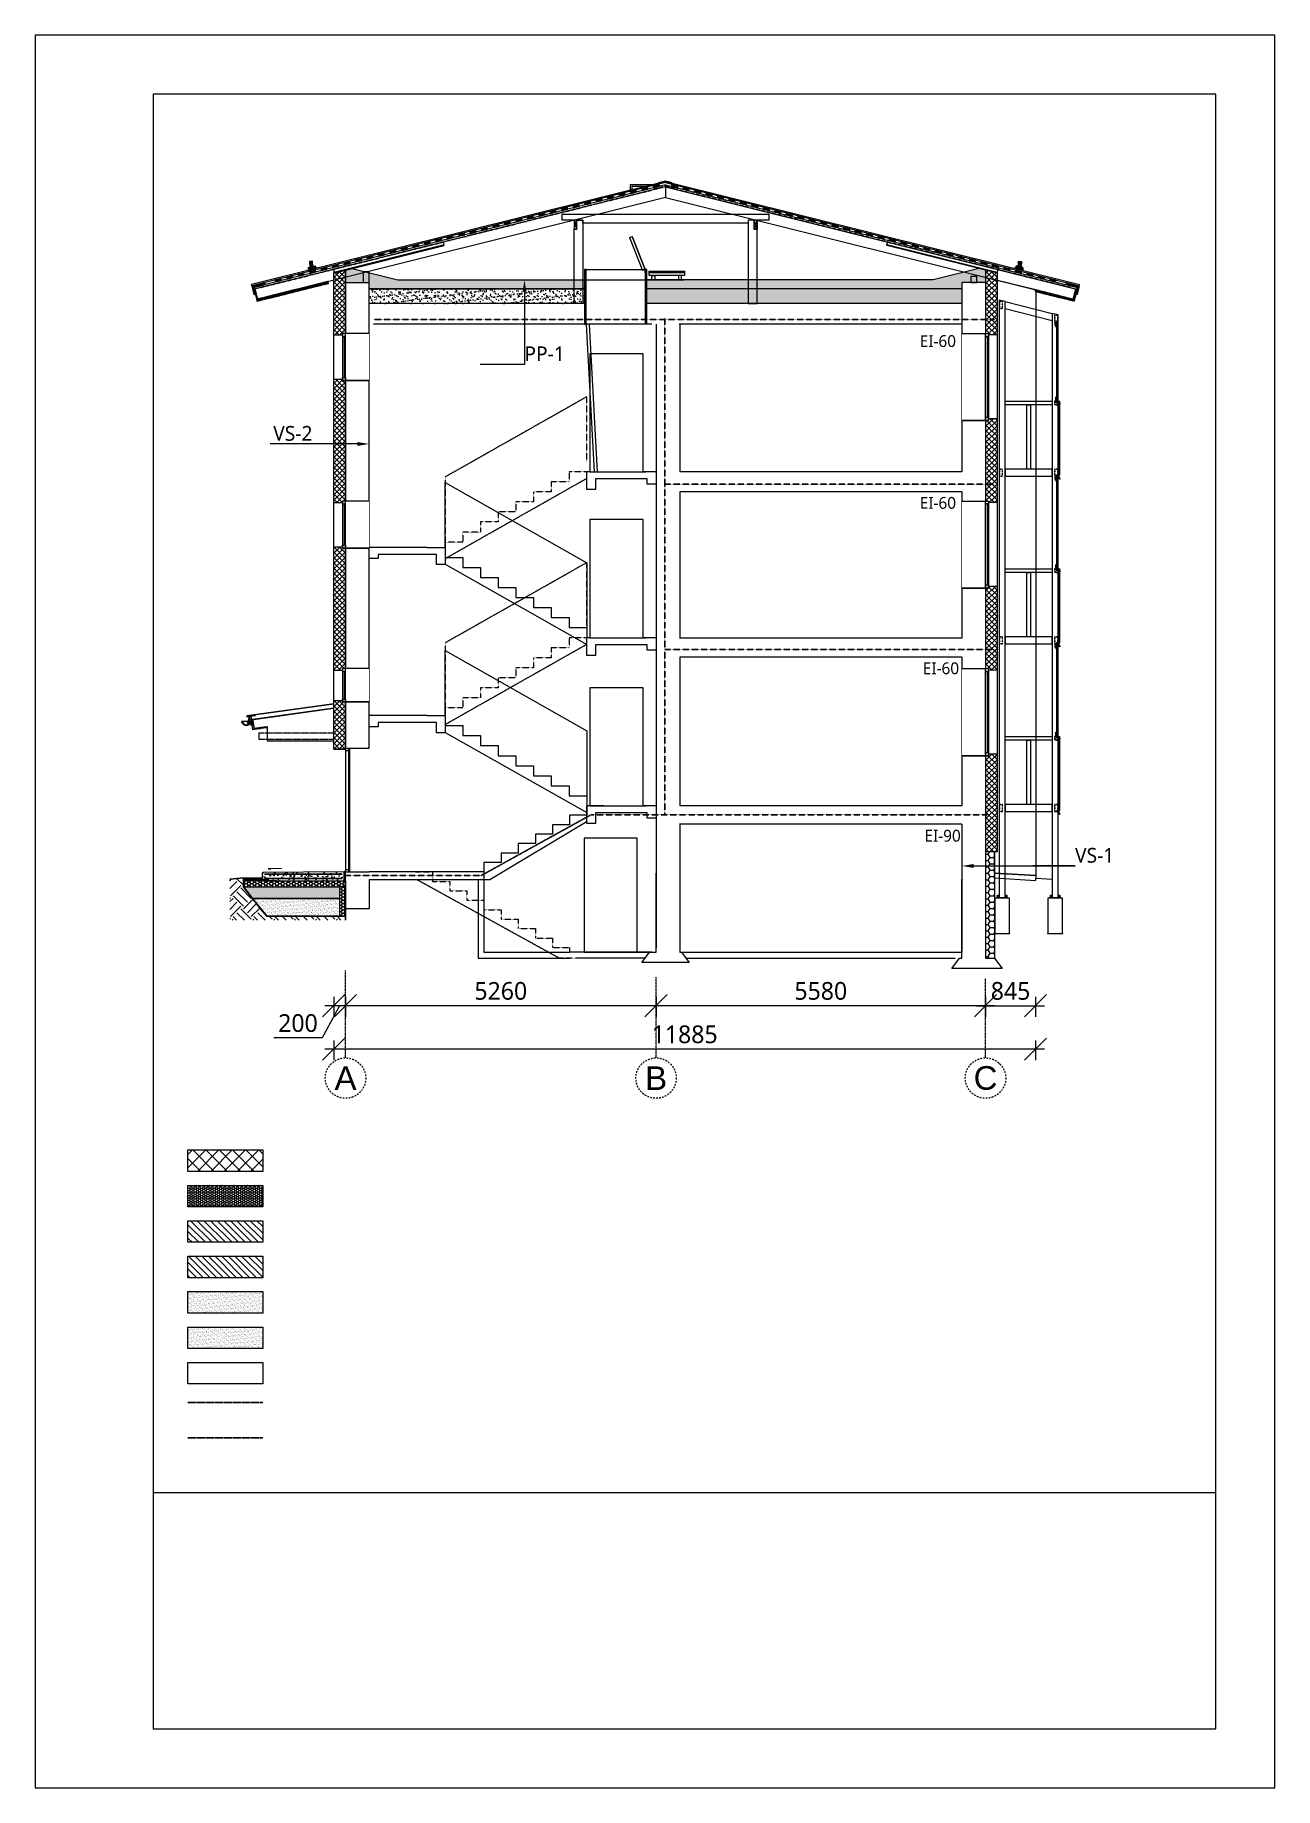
# Model space of a CAD drawing. Header units: millimetres. Extents: x 720925 to 840725318, y 793496 to 1061196.
# Drawn here: x 720925 to 741925, y 895945 to 925645 of the extents above; entities that cross this region are included whole.
import ezdxf
from ezdxf import colors
from ezdxf.entities.mleader import LeaderData, LeaderLine
from ezdxf.math import Vec2, Vec3

# ---------------------------------------------------------------- set-up
doc = ezdxf.new("R2010")
doc.units = ezdxf.units.MM
doc.header["$PDMODE"] = 2
doc.header["$PDSIZE"] = 5
for name, pattern in [('CENTER', [50.8, 31.75, -6.35, 6.35, -6.35]), ('DASHDOTX2', [50.8, 25.4, -12.7, 0, -12.7]), ('DASHED', [19.05, 12.7, -6.35])]:
    doc.linetypes.add(name, pattern=pattern)
for name, color, linetype, lineweight in [('!ESP_EI60 tuletõkkesektsioon', 1, 'DASHED', 30), ('!ESP_EI90 tuletõkkesektsiooon', 6, 'DASHED', 30), ('!ESP_EPS 120 Perimeeter', 141, 'Continuous', 9), ('!ESP_Fassaad', 7, 'Continuous', 9), ('!ESP_Konstruktsioon lõikes', 7, 'Continuous', 30), ('!ESP_Mineraalvill', 1, 'Continuous', 9), ('!ESP_Mõõt', 252, 'Continuous', 5), ('!ESP_Puistevill', 32, 'Continuous', 9), ('!ESP_Uus konstruktsioon', 6, 'Continuous', 9), ('!ESP_Viited', 7, 'Continuous', 0), ('2 joon peen', 7, 'Continuous', 9), ('INFO', 7, 'Continuous', 9), ('Lõige', 7, 'Continuous', 9), ('Lõige A-A', 7, 'Continuous', 13), ('OLEMASOLEV_LÕIGE', 7, 'Continuous', 9), ('Puit', 25, 'Continuous', 0), ('Soojustus', 7, 'Continuous', 9), ('Sõlmed', 7, 'Continuous', 9), ('TULETOKKESEKTSIOONI_PIIR', 1, 'CENTER', 30), ('VAATED', 7, 'Continuous', 9), ('Veeplekk', 8, 'Continuous', 30)]:
    doc.layers.add(name, color=color, linetype=linetype, lineweight=lineweight)
for name, color, linetype in [('!ESP_Konstruktsioon_s6lmes', 7, 'Continuous'), ('!ESP_Lammutatav', 150, 'DASHED'), ('!ESP_Tekst', 7, 'Continuous'), ('!ESP_Teljed', 30, 'DASHDOTX2'), ('Aknad', 7, 'Continuous'), ('Sein', 7, 'Continuous')]:
    doc.layers.add(name, color=color, linetype=linetype)
doc.layers.add('!ESP_no_print', color=252, linetype='Continuous', plot=False)
doc.layers.add('!ESP_Värvitoon_Helehall', color=7, linetype='Continuous', true_color=0xc8c8c7)
doc.layers.add('!ESP_Värvitoon_Venato40', color=7, linetype='Continuous', true_color=0xa4a7a7)
doc.styles.add('Annotative', font='malgunsl.ttf', dxfattribs={"height": 2})
doc.styles.add('Arial', font='arial.ttf')
doc.dimstyles.new('Annotative', dxfattribs={"dimtxt": 2, "dimasz": 2.5, "dimexe": 1.25, "dimexo": 0.625, "dimtad": 1, "dimdec": 0, "dimrnd": 5, "dimtxsty": 'Annotative', "dimblk": 'OBLIQUE', "dimcen": 0, "dimdle": 1, "dimadec": 0, "dimazin": 0, "dimtfac": 1, "dimtdec": 0, "dimtmove": 0, "dimatfit": 3, "dimfxl": 1, "dimfxlon": 1, "dimarcsym": 1})
pattern_1 = [(37.5, (-42000, 0), (-3.2000626, 97.8826475), [0, -77.216, 0, -86.36, 0, -82.55]), (7.5, (-42000, 0), (89.904657, 143.36502), [0, -41.656, 0, -69.596, 0, -26.67]), (327.5, (-42062.48, 0), (158.198474, 0.287437), [0, -25.4, 0, -91.44, 0, -119.38]), (317.5, (-42062.48, 0), (152.71129, 44.585865), [0, -12.7, 0, -59.944, 0, -68.58])]
pattern_2 = [(45, (-343623.8547, -628497.6067), (-1.767766953, 1.767766953), []), (135, (-343623.8547, -628497.6067), (-1.767766953, -1.767766953), [])]
pattern_3 = [(50, (8099.3838, -14560.7867), (1.79315046, -0.15688034), [0.1875, -2.0625]), (355, (8099.3838, -14560.7867), (-0.34687833, 1.88048033), [0.15, -1.65]), (100.4514, (8099.5332, -14560.7998), (1.44627345, 1.72359886), [0.15935047, -1.75285528]), (46.1842, (8099.3838, -14560.2867), (2.66810262, -0.41379754), [0.28125, -3.09375]), (96.6356, (8099.6062, -14560.3212), (2.33665676, 2.43529468), [0.2390257, -2.6292825]), (351.1842, (8099.3838, -14560.2867), (2.33665486, 2.4352965), [0.225, -2.475]), (21, (8099.6338, -14560.4117), (1.49226763, -1.00654723), [0.1875, -2.0625]), (326, (8099.6338, -14560.4117), (0.60828833, 1.81287511), [0.15, -1.65]), (71.4514, (8099.7582, -14560.4956), (2.10055657, 0.80632624), [0.15935047, -1.75285528]), (37.5, (8099.3838, -14560.78674), (0.030399638, 0.832234635), [0, -1.63, 0, -1.675, 0, -1.65625]), (7.5, (8099.3838, -14560.78674), (0.657673844, 0.98602928), [0, -0.955, 0, -1.5925, 0, -0.63125]), (327.5, (8098.8263, -14560.78674), (1.33455609, -0.05638718), [0, -0.625, 0, -1.95, 0, -2.5875]), (317.5, (8098.5763, -14560.7867), (1.45796542, 0.250262456), [0, -0.8125, 0, -1.295, 0, -1.8375])]

msp = doc.modelspace()

# ---------------------------------------------------------------- texts
at = {"layer": '!ESP_EI90 tuletõkkesektsiooon', "insert": (735988.7, 911976.1), "char_height": 200, "width": 22010.874, "attachment_point": 7, "style": 'Annotative'}
msp.add_mtext('EI-90', dxfattribs=at)
at = {"layer": '!ESP_Teljed', "char_height": 400, "width": 684.657, "attachment_point": 5, "style": 'Arial'}
for s, insert in [('A', (726183.4, 907971.9)), ('B', (731443.4, 907971.9)), ('C', (737023.4, 907971.9))]:
    msp.add_mtext(s, dxfattribs=dict(at, insert=insert))
at = {"layer": 'TULETOKKESEKTSIOONI_PIIR', "color": 10, "char_height": 200, "width": 22010.874, "attachment_point": 7, "style": 'Annotative'}
for insert in [(735908.9, 920356.9), (735908.9, 917615.5), (735961, 914812.9)]:
    msp.add_mtext('EI-60', dxfattribs=dict(at, insert=insert))

# ---------------------------------------------------------------- blocks, each defined once
blk = doc.blocks.new('A$C2fabc2ce')
at = {"layer": '!ESP_Värvitoon_Helehall'}
h = blk.add_hatch(color=256, dxfattribs=at)
h.dxf.hatch_style = 1
h.paths.add_polyline_path([(-15, 74), (-124, 99), (-156, 57), (-15, 24)])
h.paths.add_polyline_path([(-40, 178), (-90, 178), (-90, 91), (-40, 80)])
h.paths.add_polyline_path([(-76, 105, -1), (-56, 105, -1)], flags=16)
h.paths.add_polyline_path([(-76, 153, -1), (-56, 153, -1)], flags=16)
blk.add_line((-15, 24), (-156, 57))
for centre in [(-66, 153), (-66, 105)]:
    blk.add_circle(centre, 10)
at = {"layer": 'OLEMASOLEV_LÕIGE'}
blk.add_line((-15, 74), (-124, 99), dxfattribs=at)
for points in [[(-124, 99), (-156, 57)], [(-90, 91), (-90, 178), (-40, 178), (-40, 80)], [(-15, 74), (-15, 24)]]:
    blk.add_lwpolyline(points, dxfattribs=at)
blk = doc.blocks.new('A$C5023e7c4')
for p, q in [((0, -50), (-22, -200)), ((-22, -50), (0, -200))]:
    blk.add_line(p, q)
blk.add_lwpolyline([(-22, -50), (0, -50), (0, -200), (-22, -200)], close=True)
blk = doc.blocks.new('A$C68f288ff')
at = {"layer": 'Puit', "true_color": 0x636466}
h = blk.add_hatch(dxfattribs=at)
h.set_pattern_fill('ANSI38', color=251, scale=5, angle=180)
h.set_pattern_definition([(225, (1479790.995, 966448.682), (11.22532015, -11.22532015), []), (315, (1479790.995, 966448.682), (33.67596045, -11.22532015), [39.6875, -23.8125])])
h.paths.add_polyline_path([(100, 0), (0, 0), (0, 34), (100, 34)])
at = {"layer": 'Sein'}
blk.add_lwpolyline([(100, 0), (0, 0), (0, 34), (100, 34)], close=True, dxfattribs=at)
blk = doc.blocks.new('*U102')
blk.add_blockref('A$C68f288ff', (-50, -17))
blk = doc.blocks.new('*U103')
at = {"color": 0, "linetype": 'ByBlock', "lineweight": -2, "transparency": 16777216}
for p in [(0, 0), (100, 0)]:
    blk.add_blockref('*U102', p, dxfattribs=at)
blk = doc.blocks.new('*U107')
blk.add_blockref('A$C68f288ff', (-50, -17))
blk = doc.blocks.new('*U106')
at = {"color": 0, "linetype": 'ByBlock', "lineweight": -2, "transparency": 16777216}
for p in [(0, 0), (200, 0), (400, 0), (600, 0), (800, 0), (1000, 0), (1200, 0), (1400, 0), (1600, 0), (1800, 0), (2000, 0), (2200, 0), (2400, 0), (2600, 0), (2800, 0), (3000, 0), (3200, 0), (3400, 0), (3600, 0), (3800, 0), (4000, 0), (4200, 0), (4400, 0), (4600, 0), (4800, 0), (5000, 0), (5200, 0), (5400, 0), (5600, 0), (5800, 0), (6000, 0), (6200, 0), (6400, 0), (6600, 0)]:
    blk.add_blockref('*U107', p, dxfattribs=at)
blk = doc.blocks.new('*U104')
blk.add_blockref('A$C68f288ff', (-50, -17))
blk = doc.blocks.new('A$Cf030f9e9')
at = {"layer": '!ESP_Konstruktsioon lõikes', "color": 1, "linetype": 'DASHED', "ltscale": 5}
blk.add_lwpolyline([(-50, -68), (-6877, -1658)], dxfattribs=at)
at = {"lineweight": 0}
for p, q in [((4, 11), (4, 31)), ((3, -57), (0, -238))]:
    blk.add_line(p, q, dxfattribs=at)
for p, q in [((3, -57), (3, -24)), ((-7030, -1628), (-7034, -1608))]:
    blk.add_line(p, q)
for points in [[(4, 31), (-7034, -1608)], [(4, 11), (-7030, -1628)], [(3, -24), (-7001, -1656)], [(0, -58), (-6993, -1687)], [(0, -238), (-6932, -1853), (-6972, -1682)], [(3, -57), (-6939, -1674)], [(-7001, -1656), (-6993, -1687)]]:
    blk.add_lwpolyline(points)
for points in [[(-5639, -1423), (-5640, -1435), (-3761, -998), (-3763, -986)], [(-5639, -1371), (-5639, -1423), (-3763, -986), (-3775, -937)]]:
    blk.add_lwpolyline(points, close=True)
for name, p, xscale, rotation in [('*U106', (-153, -43), -1, 13.11012550832074), ('A$C2fabc2ce', (-6084, -1407), -1.000000000000001, 0.07732009840863485), ('A$C5023e7c4', (-7041, -1579), -0.9999999999999992, 13.19640131549569), ('*U103', (-6858, -1605), -0.9999999999999996, 13.18744560672932), ('A$C5023e7c4', (-6999, -1663), -0.9999999999999993, 13.19640131549569)]:
    blk.add_blockref(name, p, dxfattribs=dict(xscale=xscale, rotation=rotation))
at = {"color": 0, "linetype": 'ByBlock', "lineweight": -2, "transparency": 16777216, "xscale": -1, "rotation": 13.18744560672932}
for p in [(-6566, -1785), (-6454, -1758), (-6342, -1732), (-6902, -1863), (-6790, -1837), (-6678, -1811)]:
    blk.add_blockref('*U104', p, dxfattribs=at)
blk = doc.blocks.new('A$Ccae7d35a')
at = {"lineweight": 0}
for points in [[(0, 0), (-300, 0), (-300, -170), (-600, -170), (-600, -340)], [(-600, -340), (-900, -340), (-900, -510), (-1200, -510), (-1200, -680)], [(-1200, -680), (-1500, -680), (-1500, -850), (-1800, -850), (-1800, -1020)], [(-1800, -1020), (-2100, -1020), (-2100, -1190), (-2400, -1190), (-2400, -1360)], [(-2400, -1360), (-2700, -1360), (-2700, -1530)]]:
    blk.add_lwpolyline(points, dxfattribs=at)
blk = doc.blocks.new('A$C76d88e27')
at = {"lineweight": 0}
blk.add_lwpolyline([(0, -1100), (0, 0), (2400, -1360), (2400, -2460)], dxfattribs=at)
blk = doc.blocks.new('A$C94666ee2')
at = {"lineweight": 0}
blk.add_line((-3425, 1365), (-1025, 5), dxfattribs=at)
blk.add_lwpolyline([(-3725, 1650), (-4710, 1650)])
blk.add_lwpolyline([(150, -90), (0, -90), (0, 0), (-875, 0), (-875, -179), (-1025, -179), (-1025, 120)], dxfattribs=at)
at = {"layer": 'Sein'}
for points in [[(150, 120), (-70, 120), (-70, 2120), (-970, 2120), (-970, 120), (-25, 120)], [(-3425, 1535), (-3425, 1360), (-3567, 1360), (-3567, 1530), (-4560, 1530), (-4560, 1460), (-4710, 1460)]]:
    blk.add_lwpolyline(points, dxfattribs=at)
at = {"lineweight": 0}
blk.add_blockref('A$C76d88e27', (-3425, 2750), dxfattribs=at)
at = {"lineweight": 0, "xscale": -1}
blk.add_blockref('A$Ccae7d35a', (-3725, 1650), dxfattribs=at)
blk = doc.blocks.new('A$Ca43bb961')
at = {"lineweight": 0}
for points in [[(0, 0), (-290, 0), (-290, -160), (-580, -160), (-580, -320)], [(-580, -320), (-870, -320), (-870, -480), (-1160, -480), (-1160, -640)], [(-1160, -640), (-1450, -640), (-1450, -800), (-1740, -800), (-1740, -960)], [(-1740, -960), (-2030, -960), (-2030, -1120)]]:
    blk.add_lwpolyline(points, dxfattribs=at)
blk = doc.blocks.new('A$Cba9abacb')
at = {"linetype": 'DASHED', "ltscale": 0.1}
blk.add_line((-300, -75), (-2700, -1435), dxfattribs=at)
for points in [[(-300, 210), (-300, 1310), (-2700, -50), (-2700, -1150)], [(-245, 40), (-600, 40), (-600, -130)], [(-600, -130), (-900, -130), (-900, -300), (-1200, -300), (-1200, -470)], [(-1200, -470), (-1500, -470), (-1500, -640), (-1800, -640), (-1800, -810)], [(-1800, -810), (-2100, -810), (-2100, -980), (-2400, -980), (-2400, -1150)], [(-2400, -1150), (-2700, -1150), (-2700, -1320)]]:
    blk.add_lwpolyline(points, dxfattribs=at)
blk = doc.blocks.new('A$C2ae813d8')
at = {"lineweight": 0}
for points in [[(-1750, 50), (1750, 50), (1750, -50), (1399, -50), (1399, -100), (-1400, -100), (-1400, -50), (-1750, -50)], [(-1550, -200), (-1500, -200), (-1500, -50), (-1400, -50), (-1400, -1463), (-1550, -1463)], [(1549, -200), (1499, -200), (1499, -50), (1399, -50), (1399, -1463), (1549, -1463)]]:
    blk.add_lwpolyline(points, close=True, dxfattribs=at)
for points in [[(-1500, -50), (-1550, -50), (-1550, -200), (-1500, -50), (-1550, -50), (-1500, -200), (-1550, -200)], [(1499, -50), (1549, -50), (1549, -200), (1499, -50), (1549, -50), (1499, -200), (1549, -200)]]:
    blk.add_lwpolyline(points, dxfattribs=at)
blk = doc.blocks.new('A$Ca572889f')
at = {"linetype": 'DASHED', "ltscale": 0.1}
for p in [(-23, -127), (-2732, -1460)]:
    blk.add_line(p, (-2439, -1460), dxfattribs=at)
for points in [[(0, 0), (-290, 0), (-290, -160), (-580, -160), (-580, -320)], [(-580, -320), (-870, -320), (-870, -480), (-1160, -480), (-1160, -640)], [(-1160, -640), (-1450, -640), (-1450, -800), (-1740, -800), (-1740, -960)], [(-1740, -960), (-2030, -960), (-2030, -1120), (-2320, -1120), (-2320, -1280)], [(-2320, -1280), (-2610, -1280), (-2610, -1360)]]:
    blk.add_lwpolyline(points, dxfattribs=at)
blk = doc.blocks.new('A$C91de98b1')
at = {"lineweight": 0}
blk.add_wipeout([(-600, -25), (-450, -25), (-450, 0), (0, 0), (0, -800), (-450, -800), (-450, -775), (-600, -775)], dxfattribs=at)
at = {"layer": 'Aknad'}
blk.add_lwpolyline([(0, 0), (-400, 0), (-450, 0), (-450, -50), (-400, -50), (-400, 0), (-450, 0), (-450, -50), (-450, -750), (-400, -750), (-400, -800), (-450, -800), (-450, -750), (-450, -800), (-400, -800), (0, -800), (-400, -800), (-400, -50), (-425, -50), (-425, -750)], dxfattribs=at)
at = {"layer": 'Soojustus'}
blk.add_lwpolyline([(-600, -775), (-600, -25)], dxfattribs=at)
at = {"layer": 'Sõlmed', "linetype": 'ByBlock'}
for points in [[(-600, -25), (-450, -25)], [(-600, -775), (-450, -775)]]:
    blk.add_lwpolyline(points, dxfattribs=at)
blk = doc.blocks.new('A$Cf341018d')
at = {"lineweight": 0}
blk.add_wipeout([(-600, -25), (-450, -25), (-450, 0), (0, 0), (0, -565), (-450, -565), (-450, -540), (-600, -540)], dxfattribs=at)
at = {"layer": 'Aknad'}
blk.add_lwpolyline([(0, 0), (-400, 0), (-450, 0), (-450, -50), (-400, -50), (-400, 0), (-450, 0), (-450, -50), (-450, -515), (-400, -515), (-400, -565), (-450, -565), (-450, -515), (-450, -565), (-400, -565), (0, -565), (-400, -565), (-400, -50), (-425, -50), (-425, -515)], dxfattribs=at)
at = {"layer": 'Soojustus'}
blk.add_lwpolyline([(-600, -540), (-600, -25)], dxfattribs=at)
at = {"layer": 'Sõlmed', "linetype": 'ByBlock'}
for points in [[(-600, -25), (-450, -25)], [(-600, -540), (-450, -540)]]:
    blk.add_lwpolyline(points, dxfattribs=at)
blk = doc.blocks.new('A$Ce1758f6e')
for points in [[(0, 0), (0, -2100)], [(50, 0), (50, -2100)], [(70, 0), (70, -2100)], [(0, -40), (70, -40)], [(0, -2060), (70, -2060)]]:
    blk.add_lwpolyline(points)
blk = doc.blocks.new('A$Cd41c49e0')
at = {"lineweight": 0}
blk.add_wipeout([(150, -25), (0, -25), (0, 0), (-450, 0), (-450, -1475), (0, -1475), (0, -1450), (150, -1450)], dxfattribs=at)
at = {"layer": 'Aknad'}
blk.add_lwpolyline([(-450, 0), (-50, 0), (0, 0), (0, -50), (-50, -50), (-50, 0), (0, 0), (0, -50), (0, -1425), (-50, -1425), (-50, -1475), (0, -1475), (0, -1425), (0, -1475), (-50, -1475), (-450, -1475), (-50, -1475), (-50, -50), (-25, -50), (-25, -1425)], dxfattribs=at)
at = {"layer": 'Soojustus'}
blk.add_lwpolyline([(150, -1450), (150, -25)], dxfattribs=at)
at = {"layer": 'Sõlmed', "linetype": 'ByBlock'}
for points in [[(150, -25), (0, -25)], [(150, -1450), (0, -1450)]]:
    blk.add_lwpolyline(points, dxfattribs=at)
blk = doc.blocks.new('A$Cfddc34dc')
at = {"layer": '!ESP_Fassaad'}
blk.add_lwpolyline([(-118, -43), (0, -15), (112, -42)], dxfattribs=at)
at = {"layer": '!ESP_Konstruktsioon lõikes', "color": 1, "linetype": 'DASHED', "ltscale": 5}
blk.add_lwpolyline([(-197, -152), (0, -106), (198, -154)], dxfattribs=at)
at = {"layer": 'Sein'}
for points in [[(-225, -81), (-601, -81)], [(-601, -81), (-601, -175)], [(-345, -111), (-571, -111)], [(-571, -111), (-571, -167)]]:
    blk.add_lwpolyline(points, dxfattribs=at)
blk = doc.blocks.new('*U105')
at = {"color": 0, "linetype": 'ByBlock', "lineweight": -2, "transparency": 16777216}
for p in [(0, 0), (115, 0), (230, 0), (345, 0), (460, 0)]:
    blk.add_blockref('*U104', p, dxfattribs=at)
blk = doc.blocks.new('A$C9b2ff7e7')
at = {"layer": '!ESP_EPS 120 Perimeeter'}
h = blk.add_hatch(dxfattribs=at)
h.set_pattern_fill('HONEY', color=256, scale=10)
h.set_pattern_definition([(0, (-399416.904, -652860.607), (47.625, 27.49630645), [31.75, -63.5]), (120, (-399416.904, -652860.607), (-47.6249999, 27.4963066), [31.75, -63.5]), (60, (-399416.904, -652860.607), (1e-07, 54.9926131), [-63.5, 31.75])])
h.paths.add_polyline_path([(-1730, -150), (-1730, -250), (-100, -250), (0, -250), (0, -150), (-25, -150)])
h = blk.add_hatch(dxfattribs=at)
h.set_pattern_fill('HONEY', color=256, scale=10)
h.set_pattern_definition([(0, (-388867.122, -654542.117), (47.625, 27.49630645), [31.75, -63.5]), (120, (-388867.122, -654542.117), (-47.6249999, 27.4963066), [31.75, -63.5]), (60, (-388867.122, -654542.117), (1e-07, 54.9926131), [-63.5, 31.75])])
h.paths.add_polyline_path([(0, -250), (-100, -250), (-100, -750), (0, -750)])
at = {"layer": '!ESP_Konstruktsioon_s6lmes'}
h = blk.add_hatch(dxfattribs=at)
h.set_pattern_fill('AR-CONC', color=256)
h.set_pattern_definition([(50, (-388892.12, -654885.42), (182.18467, -15.939086), [19.05, -209.55]), (355, (-388892.12, -654885.42), (-35.24342, 191.056845), [15.24, -167.640584]), (100.451445, (-388876.94, -654886.75), (146.941247, 175.11775), [16.19001, -178.090245]), (46.1842, (-388892.12, -654834.62), (271.07904, -42.04233), [28.575, -314.325]), (96.635558, (-388869.53, -654838.13), (237.40413, 247.426125), [24.28502, -267.13561]), (351.18415, (-388892.12, -654834.62), (237.40413, 247.42612), [22.85997, -251.45973]), (21, (-388866.72, -654847.32), (151.61439, -102.265198), [19.05, -209.55]), (326, (-388866.72, -654847.32), (61.80203, 184.187966), [15.24, -167.64]), (71.451445, (-388854.09, -654855.85), (213.41642, 81.92277), [16.19001, -178.089938]), (37.5, (-388892.12, -654885.425), (3.088603, 84.555039), [0, -165.608, 0, -170.18, 0, -168.275]), (7.5, (-388892.12, -654885.425), (66.819663, 100.180575), [0, -97.028, 0, -161.798, 0, -64.135]), (327.5, (-388948.764, -654885.425), (135.590595, -5.728744), [0, -63.5, 0, -198.12, 0, -262.89]), (317.5, (-388974.16, -654885.42), (148.129181, 25.426491), [0, -82.55, 0, -131.572, 0, -186.69])])
edge = h.paths.add_edge_path()
edge.add_line((-1410, -20), (-1410, -150))
edge.add_line((-1410, -150), (-25, -150))
edge.add_line((-25, -150), (-25, 0))
edge.add_line((-25, 0), (-1400, -10))
h = blk.add_hatch(dxfattribs=at)
h.set_pattern_fill('AR-CONC', color=256, scale=0.5)
h.paths.add_polyline_path([(-1410, -150), (-1730, -150), (-1730, -100), (-1410, -100)])
h = blk.add_hatch()
h.set_pattern_fill('HONEY', color=6, scale=60)
h.set_pattern_definition([(0, (-48260.698, -1155082.874), (11.25, 6.49519053), [7.5, -15]), (120, (-48260.698, -1155082.874), (-11.25, 6.49519053), [7.5, -15]), (60, (-48260.698, -1155082.874), (2e-15, 12.990381057), [-15, 7.5])])
h.paths.add_polyline_path([(0, 0), (-25, 0), (-25, -150), (0, -150)])
h = blk.add_hatch()
h.set_pattern_fill('GRAVEL', color=256, scale=100)
h.set_pattern_definition([(228.0127875, (-44097.346, -1066533.253), (-800, -900), [13.4536, -1331.908805]), (184.96974073, (-44106.3462, -1066543.2527), (1200, 100), [23.0868, -2285.592476]), (132.5104471, (-44129.346, -1066545.253), (1000, -1100), [16.2788, -1611.60326]), (267.273689, (-44168.346, -1066570.2527), (100, 2000), [21.0238, -2081.355804]), (292.8336542, (-44169.346, -1066591.2527), (-500, 1200), [20.6155, -2040.937313]), (357.273689, (-44161.346, -1066610.2527), (-2000, 100), [21.0238, -2081.355804]), (37.69424047, (-44140.3462, -1066611.2527), (-1300, -1000), [27.8029, -2752.484855]), (72.25532837, (-44118.3462, -1066594.2527), (700, 2200), [26.2488, -2598.63215]), (121.4295656, (-44110.3462, -1066569.2527), (-800, 1300), [21.095, -2088.407311]), (175.2363583, (-44121.346, -1066551.253), (1100, -100), [24.0832, -1180.076258]), (222.3974378, (-44145.3462, -1066549.2527), (-1200, -1100), [31.1448, -3083.3375005]), (138.8140748, (-44069.346, -1066571.253), (-700, 600), [10.6301, -1052.384481]), (171.4692344, (-44077.346, -1066564.2527), (1300, -200), [20.2237, -2002.151142]), (225, (-44097.346, -1066561.25), (-1e-14, -100), [14.1421, -127.279256]), (203.1985905, (-44104.346, -1066549.253), (500, 200), [7.6158, -753.961511]), (291.8014095, (-44111.346, -1066552.253), (-100, 300), [10.7703, -527.746181]), (30.9637565, (-44107.346, -1066562.253), (300, 200), [17.4929, -565.6022895]), (161.5650512, (-44092.346, -1066553.253), (200, -100), [12.6491, -303.578666]), (16.38954033, (-44169.346, -1066552.2527), (1000, 300), [17.72, -1754.284515]), (70.34617594, (-44152.346, -1066547.253), (-400, -1100), [14.8661, -1471.740775]), (293.1985905, (-44092.346, -1066533.253), (-200, 500), [15.2315, -746.345811]), (343.61045967, (-44086.346, -1066547.2527), (-1000, 300), [17.72, -1754.284515]), (339.4439548, (-44169.346, -1066614.253), (-500, 200), [17.088, -837.3123745]), (294.7751406, (-44153.346, -1066620.253), (-500, 1100), [14.3178, -1417.464306]), (66.8014095, (-44091.346, -1066633.253), (200, 500), [15.2315, -746.345811]), (17.35402464, (-44085.346, -1066619.253), (-1300, -400), [16.7631, -1659.542361]), (69.4439548, (-44140.346, -1066633.253), (-200, -500), [8.544, -845.8563745]), (101.3099325, (-44097.346, -1066633.253), (-100, 400), [5.099, -504.802951]), (165.9637565, (-44098.346, -1066628.253), (300, -100), [20.6155, -391.695063]), (186.00900596, (-44118.346, -1066623.2527), (1000, 100), [19.105, -1891.392317]), (303.6900675, (-44107.346, -1066571.253), (-100, 200), [14.4222, -346.132928]), (353.1572266, (-44099.3462, -1066583.2527), (1700, -200), [25.1794, -2492.756262]), (60.9453959, (-44074.346, -1066586.253), (-400, -700), [10.2956, -1019.267414]), (90, (-44069.35, -1066577.25), (-100, 100), [6, -94]), (120.2564372, (-44120.346, -1066620.253), (400, -700), [13.8924, -1375.351999]), (48.0127875, (-44127.346, -1066608.253), (800, 900), [26.9072, -1318.455205]), (0, (-44109.35, -1066588.25), (100, 100), [26, -74]), (325.3048465, (-44083.346, -1066588.253), (1000, -700), [15.8114, -1565.32743]), (254.0546041, (-44070.346, -1066597.253), (-100, -400), [14.5602, -713.450789]), (207.64597536, (-44074.3462, -1066611.2527), (-1900, -1000), [23.7065, -2346.947418]), (175.42607874, (-44095.3462, -1066622.2527), (-1300, 100), [25.0799, -2482.907341])])
h.paths.add_polyline_path([(-100, -450), (-1577, -450), (-1730, -250), (-100, -250)])
h = blk.add_hatch()
h.set_pattern_fill('AR-SAND', color=256, scale=25)
h.set_pattern_definition([(37.5, (-44169.346, -1066633.253), (-1.574834, 48.1705942), [0, -38, 0, -42.5, 0, -40.625]), (7.5, (-44169.346, -1066633.25), (44.2444176, 70.5536516), [0, -20.5, 0, -34.25, 0, -13.125]), (327.5, (-44200.096, -1066633.253), (77.8535465, 0.1414763), [0, -12.5, 0, -45, 0, -58.75]), (317.5, (-44200.096, -1066633.25), (75.153165, 21.941889), [0, -6.25, 0, -29.5, 0, -33.75])])
h.paths.add_polyline_path([(-100, -750), (-1335, -750), (-1410, -657), (-1577, -450), (-100, -450)])
at = {"layer": 'Lõige A-A'}
h = blk.add_hatch(dxfattribs=at)
h.set_pattern_fill('EARTH', color=256, scale=1000, angle=45, style=0)
h.set_pattern_definition([(45, (-1271928.77, -859887.86), (1e-29, 353.55339), [250, -250]), (45, (-1271995.06, -859821.57), (1e-29, 353.55339), [250, -250]), (45, (-1272061.35, -859755.28), (1e-29, 353.55339), [250, -250]), (135, (-1272061.35, -859711.08), (-353.55339, 3e-14), [250, -250]), (135, (-1271995.06, -859644.8), (-353.55339, 3e-14), [250, -250]), (135, (-1271928.77, -859578.5), (-353.55339, 3e-14), [250, -250])])
h.paths.add_polyline_path([(-1960, -818), (0, -818), (0, -750), (-1335, -750), (-1577, -450), (-1730, -250), (-1730, -100), (-1960, -122)])
at = {"layer": '!ESP_Fassaad'}
for points in [[(-1410, -20), (-1410, -150), (-25, -150), (-25, 0), (-1400, -10)], [(-1400, -10), (-1410, -20)]]:
    blk.add_lwpolyline(points, dxfattribs=at)
at = {"layer": '!ESP_Fassaad', "color": 4, "lineweight": 30}
blk.add_lwpolyline([(-29, 0), (0, 0), (0, 25)], dxfattribs=at)
at = {"layer": '!ESP_Fassaad'}
for points in [[(0, 0), (-25, 0), (-25, -150), (0, -150)], [(-1410, -150), (-1730, -150), (-1730, -100), (-1410, -100)], [(-100, -450), (-1577, -450), (-1730, -250), (-100, -250)], [(0, -250), (-100, -250), (-100, -750), (0, -750)], [(-100, -750), (-1335, -750), (-1410, -657), (-1577, -450), (-100, -450)]]:
    blk.add_lwpolyline(points, close=True, dxfattribs=at)
at = {"layer": '!ESP_Fassaad', "ltscale": 3}
blk.add_lwpolyline([(-1170, -150), (-1730, -150)], dxfattribs=at)
at = {"layer": '!ESP_Fassaad', "color": 5, "lineweight": 30}
for points in [[(-1297, -128), (-1719, -128)], [(-58, -40), (-1370, -40)], [(-58, -110), (-1370, -110)]]:
    blk.add_lwpolyline(points, dxfattribs=at)
at = {"layer": '!ESP_Konstruktsioon lõikes'}
for points in [[(-1730, -100), (-1730, -100), (-1960, -122)], [(0, -818), (0, -750), (-1335, -750), (-1577, -450), (-1730, -250), (-1730, -100)], [(-1730, -250), (-1730, -250)], [(0, -150), (0, -818)], [(0, -818), (0, -750)]]:
    blk.add_lwpolyline(points, dxfattribs=at)
for p, q in [((-1310, 55), (-1268, 62)), ((-1086, 56), (-1310, 55)), ((-1310, 55), (-1268, 49))]:
    blk.add_line(p, q)
blk = doc.blocks.new('A$Cca9b0cc1')
at = {"layer": '!ESP_Fassaad', "color": 8}
for points in [[(-1400, -1457), (-1300, -1457), (-1300, 8639), (-1400, 8664)], [(-1300, 8639), (-500, 8439), (-500, 8315), (-1300, 8516)], [(-500, -1457), (-400, -1457), (-400, 8414), (-500, 8439)], [(-1300, 6950), (-500, 6950), (-500, 6890), (-1300, 6890)], [(-930, 6890), (-870, 6890), (-870, 5800), (-930, 5800)], [(-1300, 5680), (-500, 5680), (-500, 5800), (-1300, 5800)], [(-1300, 4110), (-500, 4110), (-500, 4050), (-1300, 4050)], [(-930, 4050), (-870, 4050), (-870, 2960), (-930, 2960)], [(-1300, 2840), (-500, 2840), (-500, 2960), (-1300, 2960)], [(-1300, 1270), (-500, 1270), (-500, 1210), (-1300, 1210)], [(-930, 1210), (-870, 1210), (-870, 120), (-930, 120)], [(-1300, 0), (-500, 0), (-500, 120), (-1300, 120)], [(-1475, -2067), (-1225, -2067), (-1225, -1467), (-1475, -1467)], [(-1450, -1457), (-1250, -1457), (-1250, -1467), (-1450, -1467)], [(-1432, -1444), (-1408, -1444), (-1408, -1457), (-1432, -1457)], [(-1428, -1417), (-1412, -1417), (-1412, -1467), (-1428, -1467)], [(-1292, -1444), (-1268, -1444), (-1268, -1457), (-1292, -1457)], [(-1288, -1417), (-1272, -1417), (-1272, -1467), (-1288, -1467)], [(-575, -2067), (-325, -2067), (-325, -1467), (-575, -1467)], [(-550, -1457), (-350, -1457), (-350, -1467), (-550, -1467)], [(-532, -1444), (-508, -1444), (-508, -1457), (-532, -1457)], [(-528, -1417), (-512, -1417), (-512, -1467), (-528, -1467)], [(-392, -1444), (-368, -1444), (-368, -1457), (-392, -1457)], [(-388, -1417), (-372, -1417), (-372, -1467), (-388, -1467)], [(-1475, -2067), (-1225, -2067), (-1225, -2071), (-1475, -2071)], [(-575, -2067), (-325, -2067), (-325, -2071), (-575, -2071)]]:
    blk.add_lwpolyline(points, close=True, dxfattribs=at)
at = {"layer": '!ESP_Fassaad', "color": 8, "linetype": 'DASHED', "ltscale": 0.01}
for points in [[(-1400, 8520), (-1340, 8520), (-1340, 8640), (-1400, 8640)], [(-1395, 8525), (-1345, 8525), (-1345, 8635), (-1395, 8635)], [(-460, 8290), (-400, 8290), (-400, 8410), (-460, 8410)], [(-455, 8295), (-405, 8295), (-405, 8405), (-455, 8405)], [(-460, 6890), (-400, 6890), (-400, 6950), (-460, 6950)], [(-455, 6895), (-405, 6895), (-405, 6945), (-455, 6945)], [(-1400, 5680), (-1340, 5680), (-1340, 5800), (-1400, 5800)], [(-1395, 5685), (-1345, 5685), (-1345, 5795), (-1395, 5795)], [(-460, 5680), (-400, 5680), (-400, 5800), (-460, 5800)], [(-455, 5685), (-405, 5685), (-405, 5795), (-455, 5795)], [(-460, 4050), (-400, 4050), (-400, 4110), (-460, 4110)], [(-455, 4055), (-405, 4055), (-405, 4105), (-455, 4105)], [(-1400, 2840), (-1340, 2840), (-1340, 2960), (-1400, 2960)], [(-1395, 2845), (-1345, 2845), (-1345, 2955), (-1395, 2955)], [(-460, 2840), (-400, 2840), (-400, 2960), (-460, 2960)], [(-455, 2845), (-405, 2845), (-405, 2955), (-455, 2955)], [(-460, 1210), (-400, 1210), (-400, 1270), (-460, 1270)], [(-455, 1215), (-405, 1215), (-405, 1265), (-455, 1265)], [(-1400, 0), (-1340, 0), (-1340, 120), (-1400, 120)], [(-1395, 5), (-1345, 5), (-1345, 115), (-1395, 115)], [(-460, 0), (-400, 0), (-400, 120), (-460, 120)], [(-455, 5), (-405, 5), (-405, 115), (-455, 115)]]:
    blk.add_lwpolyline(points, close=True, dxfattribs=at)
blk = doc.blocks.new('A$C1F896F9C')
at = {"color": 0, "linetype": 'ByBlock', "lineweight": -2}
for p, q in [((-5, 0), (-5, 0)), ((-3, 3), (3, 3)), ((5, 0), (5, 0)), ((-10, -32), (-5, -32)), ((-10, -37), (-10, -32)), ((-10, -37), (-8, -39)), ((-8, -39), (-3, -39)), ((-5, -19), (5, -19)), ((-5, -19), (-5, -32)), ((-4, -11), (-4, -8)), ((-3, -39), (-3, -41)), ((-3, -41), (4, -41)), ((4, -8), (4, -11)), ((8, -39), (4, -39)), ((4, -39), (4, -41)), ((5, -19), (5, -32)), ((10, -32), (5, -32)), ((10, -37), (8, -39)), ((10, -32), (10, -37))]:
    blk.add_line(p, q, dxfattribs=at)
at = {"color": 0, "linetype": 'ByBlock', "lineweight": -2, "ltscale": 0.02}
blk.add_line((0, 5), (0, -43), dxfattribs=at)
at = {"color": 0, "linetype": 'ByBlock', "lineweight": -2}
for centre, radius, start, end in [((5, -5), 11.2, 134.4585, 147.1357), ((-4, 0), 1, 147.1357, 180), ((-3, 2), 1, 90, 134.4585), ((3, 2), 1, 45.5415, 90), ((-5, -5), 11.2, 32.8643, 45.5415), ((4, 0), 1, 0, 32.8643)]:
    blk.add_arc(centre, radius, start, end, dxfattribs=at)
blk = doc.blocks.new('A$C8eb5175f')
at = {"transparency": 33554687}
h = blk.add_hatch(dxfattribs=at)
h.set_pattern_fill('ANSI37', color=1, scale=20)
h.set_pattern_definition(pattern_2)
edge = h.paths.add_edge_path()
edge.add_arc((-15, -34), 0.5, -69.5578, 0, ccw=False)
edge.add_line((-14, -35), (-18, -36))
edge.add_arc((-18, -36), 0.5, 110.4422, 180)
edge.add_line((-18, -36), (-18, -37))
edge.add_arc((-18, -37), 0.5, 180, 286)
edge.add_line((-18, -37), (-14, -36))
edge.add_arc((-14, -37), 0.5, 0, 106, ccw=False)
edge.add_line((-13, -37), (-13, -38))
edge.add_arc((-13, -38), 0.5, 180, 360)
edge.add_line((-12, -38), (-12, -37))
edge.add_arc((-11, -37), 1, 106, 180, ccw=False)
edge.add_line((-11, -36), (-11, -35))
edge.add_arc((-11, -36), 0.5, 90, 106, ccw=False)
edge.add_line((-11, -35), (-10, -35))
edge.add_arc((-10, -36), 0.5, 0, 90, ccw=False)
edge.add_line((-10, -36), (-10, -47))
edge.add_arc((-10, -47), 0.5, -60, 0, ccw=False)
edge.add_line((-10, -47), (-11, -48))
edge.add_arc((-11, -48), 0.5, 270, 300, ccw=False)
edge.add_line((-11, -48), (-12, -48))
edge.add_arc((-12, -48), 0.5, 180, 270, ccw=False)
edge.add_line((-12, -48), (-12, -46))
edge.add_arc((-13, -46), 0.5, 0, 180)
edge.add_line((-13, -46), (-13, -47))
edge.add_arc((-14, -47), 0.5, -78.6901, 0, ccw=False)
edge.add_line((-14, -48), (-18, -49))
edge.add_arc((-18, -49), 0.5, 101.3099, 180)
edge.add_line((-18, -49), (-18, -50))
edge.add_arc((-18, -50), 0.5, 180, 270)
edge.add_line((-18, -50), (-11, -50))
edge.add_arc((-11, -49), 1, 270, 300)
edge.add_line((-10, -50), (-8, -49))
edge.add_arc((-9, -48), 1, 300, 360)
edge.add_line((-8, -48), (-8, -7))
edge.add_arc((-8, -7), 0.5, 0, 90)
edge.add_line((-8, -6), (-8, -6))
edge.add_arc((-8, -6), 0.5, 220.5416, 270, ccw=False)
edge.add_arc((-9, -6), 0.5, 40.5416, 120.3738)
edge.add_arc((-11, -4), 2.05, 59.6262, 300.3738, ccw=False)
edge.add_arc((-9, -2), 0.5, 239.6262, 319.4584)
edge.add_arc((-8, -3), 0.5, 90, 139.4584, ccw=False)
edge.add_line((-8, -2), (-8, -2))
edge.add_arc((-8, -2), 0.5, 270, 360)
edge.add_line((-8, -2), (-8, -1))
edge.add_arc((-8, -1), 0.5, 0, 90)
edge.add_line((-8, 0), (-51, 0))
edge.add_arc((-51, -1), 0.5, 90, 180)
edge.add_line((-52, -1), (-52, -48))
edge.add_arc((-51, -48), 1, 180, 240)
edge.add_line((-51, -49), (-49, -50))
edge.add_arc((-48, -49), 1, 240, 270)
edge.add_line((-48, -50), (-46, -50))
edge.add_arc((-46, -50), 0.3, 270, 360)
edge.add_line((-45, -50), (-45, -49))
edge.add_arc((-46, -49), 0.3, 0, 90)
edge.add_line((-46, -49), (-46, -49))
edge.add_line((-46, -49), (-46, -47))
edge.add_arc((-46, -47), 0.5, 90, 180, ccw=False)
edge.add_line((-46, -47), (-43, -47))
edge.add_arc((-43, -47), 0.5, 0, 90, ccw=False)
edge.add_line((-42, -47), (-42, -49))
edge.add_line((-42, -49), (-43, -49))
edge.add_arc((-43, -49), 0.3, 90, 180)
edge.add_line((-43, -49), (-43, -50))
edge.add_arc((-43, -50), 0.3, 180, 270)
edge.add_line((-43, -50), (-42, -50))
edge.add_arc((-42, -50), 0.5, 270, 360)
edge.add_line((-41, -50), (-41, -46))
edge.add_arc((-42, -46), 0.5, 0, 90)
edge.add_line((-42, -46), (-47, -46))
edge.add_arc((-47, -46), 0.5, 90, 180)
edge.add_line((-47, -46), (-47, -48))
edge.add_arc((-48, -48), 0.5, -90, 0, ccw=False)
edge.add_line((-48, -48), (-48, -48))
edge.add_arc((-48, -48), 0.5, 240, 270, ccw=False)
edge.add_line((-48, -48), (-49, -47))
edge.add_arc((-49, -47), 0.5, 180, 240, ccw=False)
edge.add_line((-50, -47), (-50, -38))
edge.add_arc((-49, -38), 0.5, 90, 180, ccw=False)
edge.add_line((-49, -37), (-47, -37))
edge.add_line((-47, -37), (-47, -38))
edge.add_arc((-47, -38), 0.5, 180, 360)
edge.add_line((-46, -38), (-46, -37))
edge.add_arc((-47, -37), 0.5, 0, 90)
edge.add_line((-47, -36), (-49, -36))
edge.add_arc((-49, -36), 0.5, 180, 270, ccw=False)
edge.add_line((-50, -36), (-50, -26))
edge.add_arc((-49, -26), 0.5, 90, 180, ccw=False)
edge.add_line((-49, -25), (-47, -25))
edge.add_arc((-47, -26), 0.5, 72, 90, ccw=False)
edge.add_line((-47, -25), (-43, -26))
edge.add_arc((-41, -22), 5, 252, 270)
edge.add_line((-41, -27), (-36, -27))
edge.add_arc((-36, -26), 0.5, 270, 360)
edge.add_line((-35, -26), (-35, -26))
edge.add_arc((-36, -26), 0.5, 0, 87)
edge.add_line((-36, -25), (-41, -25))
edge.add_arc((-41, -24), 0.5, 250, 267, ccw=False)
edge.add_line((-42, -25), (-45, -24))
edge.add_arc((-45, -23), 0.5, 180, 250, ccw=False)
edge.add_line((-45, -23), (-45, -17))
edge.add_arc((-45, -17), 0.5, 90, 180, ccw=False)
edge.add_line((-45, -16), (-44, -16))
edge.add_line((-44, -16), (-43, -16))
edge.add_arc((-43, -16), 0.5, 285, 360)
edge.add_line((-43, -16), (-43, -15))
edge.add_arc((-43, -15), 0.5, 0, 90)
edge.add_line((-43, -15), (-45, -15))
edge.add_arc((-45, -17), 2, 90, 180)
edge.add_line((-47, -17), (-47, -22))
edge.add_arc((-47, -22), 0.5, -90, 0, ccw=False)
edge.add_line((-47, -23), (-49, -23))
edge.add_arc((-49, -22), 0.5, 180, 270, ccw=False)
edge.add_line((-49, -22), (-49, -9))
edge.add_arc((-49, -9), 0.5, 90, 180, ccw=False)
edge.add_line((-49, -8), (-48, -8))
edge.add_arc((-48, -8), 0.527, 270, 438.1951)
edge.add_arc((-47, -5), 2.05, 11.8049, 258.1951, ccw=False)
edge.add_arc((-45, -5), 0.527, 191.8049, 360)
edge.add_line((-44, -5), (-44, -4))
edge.add_arc((-44, -4), 0.5, 90, 180, ccw=False)
edge.add_line((-44, -3), (-30, -3))
edge.add_line((-30, -3), (-30, -3))
edge.add_line((-30, -3), (-29, -3))
edge.add_line((-29, -3), (-16, -3))
edge.add_arc((-16, -4), 1, -0.5162, 90, ccw=False)
edge.add_arc((-11, -4), 4.55, 179.4838, 263.7937)
edge.add_arc((-11, -10), 1, 0, 83.7937, ccw=False)
edge.add_line((-10, -10), (-10, -33))
edge.add_arc((-11, -33), 0.5, -90, 0, ccw=False)
edge.add_line((-11, -33), (-12, -33))
edge.add_arc((-12, -33), 0.5, 180, 270, ccw=False)
edge.add_line((-13, -33), (-13, -28))
edge.add_arc((-15, -28), 2, 0, 90)
edge.add_line((-15, -26), (-16, -26))
edge.add_arc((-16, -27), 0.5, 90, 180)
edge.add_line((-16, -27), (-16, -27))
edge.add_arc((-16, -27), 0.5, 180, 255)
edge.add_line((-16, -27), (-15, -28))
edge.add_line((-15, -28), (-15, -28))
edge.add_arc((-15, -28), 0.5, 0, 90, ccw=False)
edge.add_line((-14, -28), (-14, -34))
h = blk.add_hatch(dxfattribs=at)
h.set_pattern_fill('ANSI37', color=1, scale=20)
h.set_pattern_definition(pattern_2)
edge = h.paths.add_edge_path()
edge.add_line((-43, -49), (-42, -49))
edge.add_line((-42, -49), (-42, -48))
edge.add_line((-42, -48), (-44, -47))
edge.add_line((-44, -47), (-46, -48))
edge.add_line((-46, -48), (-46, -49))
edge.add_line((-46, -49), (-45, -49))
edge.add_line((-45, -49), (-45, -50))
edge.add_line((-45, -50), (-47, -50))
edge.add_line((-47, -50), (-47, -51))
edge.add_ellipse((-47, -51), major_axis=(-0.24, -6), ratio=0.104009, start_angle=270.2388, end_angle=450.2388)
edge.add_line((-46, -51), (-42, -51))
edge.add_line((-42, -51), (-41, -51))
edge.add_line((-41, -51), (-41, -50))
edge.add_line((-41, -50), (-43, -50))
edge.add_line((-43, -50), (-43, -49))
h = blk.add_hatch(dxfattribs=at)
h.set_pattern_fill('ANSI37', color=1, scale=20)
h.set_pattern_definition(pattern_2)
h.paths.add_polyline_path([(-25, -36), (-30, -36), (-30, -58), (-26, -58), (-26, -55), (-22, -55), (-20, -53), (-20, -49), (-25, -49)])
h.paths.add_polyline_path([(-30, -36), (-35, -36), (-35, -49), (-40, -49), (-40, -53), (-38, -55), (-33, -55), (-33, -58), (-30, -58)])
h.paths.add_polyline_path([(-30, -28), (-44, -28), (-45, -29), (-45, -35), (-42, -36), (-30, -36)])
h.paths.add_polyline_path([(-15, -29), (-16, -28), (-30, -28), (-30, -36), (-18, -36), (-16, -35), (-15, -35)])
h.paths.add_polyline_path([(-26, -25), (-30, -25), (-30, -28), (-26, -28)])
h.paths.add_polyline_path([(-30, -25), (-34, -25), (-34, -28), (-30, -28)])
h.paths.add_polyline_path([(-15, -18), (-16, -17), (-30, -17), (-30, -25), (-18, -25), (-15, -24)])
h = blk.add_hatch(dxfattribs=at)
h.set_pattern_fill('ANSI37', color=1, scale=20)
h.set_pattern_definition(pattern_2)
h.paths.add_polyline_path([(-30, -17), (-44, -17), (-45, -18), (-45, -24), (-42, -25, 0.017943), (-41, -25), (-30, -25)])
h = blk.add_hatch(dxfattribs=at)
h.set_pattern_fill('ANSI37', color=1, scale=20)
h.set_pattern_definition(pattern_2)
h.paths.add_polyline_path([(-23, -59, -0.414214), (-22, -59), (-21, -59, -0.236068), (-21, -59), (-21, -59, 0.236068), (-20, -59), (-19, -59, 0.236068), (-18, -59), (-18, -59, -0.236068), (-18, -59), (-17, -59, -0.414214), (-16, -59), (-16, -82, 0.414214), (-16, -82), (-15, -82, 0.414214), (-15, -82), (-15, -76), (-15, -75), (-15, -75), (-15, -57, 0.414214), (-15, -56), (-16, -56, 0.414214), (-16, -57, -0.414214), (-17, -57), (-22, -57, -0.267949), (-22, -57), (-23, -56, 0.267944), (-24, -55), (-26, -55, 0.414214), (-26, -56), (-26, -57, 0.457422), (-26, -57), (-25, -57, 0.182676), (-25, -57, -0.841815), (-24, -58, 0.127017), (-24, -58), (-24, -67, 0.127017), (-24, -68, -0.841815), (-25, -68, 0.182676), (-25, -68), (-29, -68), (-30, -68), (-30, -68), (-34, -68, 0.182676), (-34, -68, -0.841815), (-35, -68, 0.127017), (-35, -67), (-35, -58, 0.127017), (-35, -58, -0.841815), (-34, -57, 0.182676), (-34, -57), (-34, -57, 0.480691), (-33, -57), (-33, -56, 0.413121), (-34, -55), (-36, -55, 0.414214), (-37, -56), (-37, -81, 0.267953), (-36, -82), (-31, -85, 0.131649), (-30, -85), (-23, -85, 0.414214), (-23, -85)])
h.paths.add_polyline_path([(-24, -70), (-24, -84, -0.414214), (-25, -84), (-27, -84, -0.414214), (-27, -84), (-27, -82, 1), (-28, -82), (-28, -84, -0.414214), (-29, -84), (-30, -84, -0.131652), (-30, -84), (-35, -81, -0.267955), (-35, -81), (-35, -70, -0.414214), (-35, -69), (-29, -69, -0.414214), (-28, -70), (-28, -72, 1), (-27, -72), (-27, -70, -0.414214), (-27, -69), (-25, -69, -0.414214)], flags=16)
h = blk.add_hatch(dxfattribs=at)
h.set_pattern_fill('ANSI37', color=1, scale=20)
h.set_pattern_definition(pattern_2)
h.paths.add_polyline_path([(-26, -14, 0.196457), (-27, -14), (-30, -14), (-30, -17), (-25, -17), (-25, -17, 0.144389), (-25, -16, 0.055371)])
h.paths.add_polyline_path([(-30, -14), (-32, -14, 0.196457), (-33, -14, 0.055371), (-34, -16, 0.144389), (-35, -17), (-35, -17), (-30, -17)])
at = {"color": 1}
blk.add_lwpolyline([(-32, -3), (-27, -3), (-27, 17), (-32, 17)], close=True, dxfattribs=at)
at = {"layer": '2 joon peen', "color": 1, "xscale": -1}
blk.add_blockref('A$C1F896F9C', (-30, -17), dxfattribs=at)
blk = doc.blocks.new('alumine profiil')
at = {"linetype": 'Continuous', "lineweight": 0}
h = blk.add_hatch(dxfattribs=at)
h.set_pattern_fill('AR-CONC', color=1, scale=0.25, style=0)
h.set_pattern_definition(pattern_3)
h.paths.add_polyline_path([(-4, 41), (-6, 41), (-6, 32), (-13, 32), (-13, 13), (-7, 13, -0.046951), (-7, 13), (-4, 13)])
h = blk.add_hatch(dxfattribs=at)
h.set_pattern_fill('AR-CONC', color=1, scale=0.25, style=0)
h.set_pattern_definition(pattern_3)
h.paths.add_polyline_path([(8, 32), (6, 32), (6, 41), (4, 41), (4, 13), (5, 13), (5, 21), (8, 21)])
at = {"color": 1, "linetype": 'Continuous', "lineweight": 0}
for p, q in [((-15, 70), (-13, 71)), ((-15, 68), (-13, 70)), ((-13, 68), (-15, 70)), ((-15, 67), (-13, 69)), ((-13, 67), (-15, 68)), ((-15, 66), (-13, 67)), ((-13, 65), (-15, 67)), ((-15, 64), (-13, 66)), ((-13, 64), (-15, 65)), ((-15, 63), (-13, 64)), ((-13, 62), (-15, 64)), ((-15, 61), (-13, 63)), ((-13, 61), (-15, 63)), ((-15, 60), (-13, 62)), ((-13, 60), (-15, 61)), ((-15, 59), (-13, 60)), ((-13, 58), (-15, 60)), ((-15, 57), (-13, 59)), ((-13, 57), (-15, 58)), ((-15, 56), (-13, 57)), ((-13, 55), (-15, 57)), ((-15, 54), (-13, 56)), ((-13, 54), (-15, 56)), ((-15, 53), (-13, 55)), ((-13, 53), (-15, 54)), ((-15, 52), (-13, 53)), ((-13, 51), (-15, 53)), ((-15, 50), (-13, 52)), ((-15, 49), (-13, 51)), ((-11, 48), (-15, 51)), ((-15, 47), (-12, 50)), ((-12, 48), (-15, 50)), ((-13, 47), (-15, 49)), ((-15, 46), (-14, 47)), ((-13, 45), (-15, 47)), ((-15, 45), (-13, 46)), ((-14, 45), (-15, 46)), ((-14, 44), (-15, 44)), ((-15, 38), (-15, 39)), ((-15, 37), (-13, 39)), ((-13, 37), (-15, 39)), ((-14, 37), (-15, 38)), ((-15, 36), (-14, 37)), ((-15, 36), (-15, 37)), ((-15, 31), (-11, 36)), ((-15, 32), (-14, 34)), ((-13, 30), (-15, 33)), ((-13, 31), (-15, 33)), ((-15, 30), (-13, 32)), ((-15, 28), (-13, 31)), ((-13, 29), (-15, 31)), ((-13, 27), (-15, 30)), ((-15, 27), (-13, 29)), ((-15, 25), (-13, 28)), ((-13, 26), (-15, 28)), ((-15, 24), (-13, 27)), ((-14, 25), (-15, 27)), ((-14, 24), (-15, 26)), ((-15, 22), (-14, 24)), ((-14, 22), (-15, 24)), ((-15, 21), (-14, 23)), ((-14, 21), (-15, 23)), ((-15, 20), (-14, 21)), ((-14, 20), (-15, 21)), ((-15, 18), (-14, 20)), ((-14, 18), (-15, 20)), ((-15, 17), (-14, 18)), ((-14, 17), (-15, 18)), ((-15, 15), (-14, 17)), ((-14, 15), (-15, 17)), ((-15, 14), (-14, 16)), ((-14, 14), (-15, 16)), ((-15, 13), (-14, 14)), ((-12, 11), (-15, 14)), ((-15, 11), (-14, 13)), ((-15, 10), (-13, 13)), ((-13, 11), (-15, 13)), ((-14, 10), (-15, 11)), ((-15, 8), (-14, 10)), ((-14, 9), (-15, 10)), ((-14, 7), (-15, 9)), ((-15, 7), (-14, 8)), ((-14, 6), (-15, 7)), ((-14, 4), (-15, 6)), ((-15, 4), (-14, 5)), ((-15, 4), (-15, 4)), ((-13, 70), (-14, 71)), ((-12, 32), (-14, 34)), ((-13, 66), (-13, 66)), ((-13, 47), (-11, 50)), ((-13, 45), (-9, 48)), ((-13, 44), (-9, 48)), ((-13, 44), (-9, 48)), ((-13, 44), (-9, 48)), ((-13, 43), (-9, 48)), ((-13, 43), (-9, 48)), ((-13, 43), (-9, 48)), ((-13, 47), (-12, 47)), ((-13, 47), (-12, 47)), ((-13, 47), (-12, 47)), ((-13, 46), (-12, 47)), ((-13, 43), (-9, 47)), ((-13, 42), (-8, 47)), ((-13, 42), (-8, 47)), ((-13, 42), (-8, 47)), ((-12, 46), (-13, 47)), ((-10, 44), (-13, 47)), ((-10, 44), (-13, 47)), ((-12, 46), (-13, 46)), ((-13, 45), (-12, 46)), ((-12, 44), (-13, 45)), ((-11, 44), (-13, 45)), ((-12, 43), (-13, 44)), ((-12, 43), (-13, 44)), ((-12, 43), (-13, 44)), ((-12, 43), (-13, 44)), ((-12, 43), (-13, 44)), ((-12, 43), (-13, 44)), ((-12, 43), (-13, 44)), ((-12, 43), (-13, 44)), ((-12, 44), (-13, 44)), ((-13, 42), (-12, 43)), ((-13, 42), (-12, 43)), ((-13, 42), (-12, 43)), ((-13, 41), (-12, 43)), ((-11, 41), (-13, 43)), ((-11, 41), (-13, 43)), ((-11, 41), (-13, 43)), ((-11, 41), (-13, 43)), ((-12, 42), (-13, 43)), ((-12, 42), (-13, 43)), ((-13, 41), (-12, 42)), ((-13, 41), (-12, 42)), ((-13, 41), (-12, 42)), ((-13, 41), (-12, 42)), ((-13, 41), (-12, 42)), ((-13, 41), (-12, 42)), ((-13, 41), (-12, 42)), ((-13, 41), (-13, 42)), ((-12, 41), (-13, 42)), ((-12, 41), (-13, 42)), ((-12, 41), (-13, 42)), ((-12, 41), (-13, 42)), ((-11, 41), (-13, 42)), ((-13, 41), (-13, 41)), ((-13, 37), (-11, 39)), ((-12, 38), (-13, 39)), ((-13, 32), (-10, 35)), ((-12, 33), (-13, 34)), ((-13, 11), (-11, 13)), ((-10, 48), (-12, 50)), ((-12, 46), (-11, 48)), ((-12, 46), (-11, 48)), ((-12, 46), (-10, 48)), ((-12, 46), (-10, 48)), ((-12, 46), (-10, 48)), ((-12, 46), (-10, 48)), ((-12, 45), (-10, 48)), ((-12, 46), (-11, 47)), ((-12, 44), (-8, 47)), ((-12, 44), (-8, 47)), ((-9, 44), (-12, 47)), ((-9, 44), (-12, 47)), ((-9, 44), (-12, 47)), ((-9, 44), (-12, 47)), ((-9, 44), (-12, 47)), ((-9, 44), (-12, 47)), ((-9, 44), (-12, 47)), ((-9, 44), (-12, 47)), ((-10, 44), (-12, 46)), ((-10, 44), (-12, 46)), ((-10, 44), (-12, 46)), ((-12, 46), (-12, 46)), ((-11, 44), (-12, 45)), ((-11, 44), (-12, 45)), ((-11, 44), (-12, 45)), ((-11, 44), (-12, 45)), ((-11, 44), (-12, 45)), ((-11, 44), (-12, 45)), ((-10, 44), (-12, 45)), ((-12, 41), (-12, 42)), ((-12, 41), (-11, 42)), ((-12, 41), (-11, 42)), ((-12, 41), (-11, 42)), ((-12, 41), (-11, 42)), ((-12, 41), (-11, 42)), ((-12, 41), (-11, 42)), ((-12, 41), (-10, 42)), ((-11, 41), (-12, 42)), ((-10, 41), (-12, 42)), ((-12, 38), (-9, 40)), ((-11, 38), (-12, 39)), ((-11, 34), (-12, 35)), ((-12, 11), (-10, 13)), ((-11, 11), (-12, 13)), ((-11, 48), (-9, 50)), ((-8, 44), (-11, 47)), ((-8, 44), (-11, 48)), ((-8, 45), (-11, 48)), ((-8, 45), (-11, 48)), ((-8, 45), (-11, 48)), ((-11, 44), (-8, 47)), ((-11, 44), (-8, 47)), ((-11, 44), (-7, 47)), ((-11, 44), (-7, 47)), ((-8, 44), (-11, 47)), ((-11, 41), (-10, 42)), ((-11, 41), (-10, 42)), ((-11, 41), (-10, 42)), ((-11, 41), (-10, 42)), ((-11, 41), (-10, 42)), ((-11, 41), (-9, 42)), ((-10, 41), (-11, 42)), ((-10, 41), (-11, 42)), ((-10, 41), (-11, 42)), ((-10, 41), (-11, 42)), ((-10, 41), (-11, 42)), ((-10, 38), (-11, 39)), ((-9, 34), (-11, 36)), ((-9, 11), (-11, 13)), ((-10, 48), (-8, 50)), ((-8, 48), (-10, 50)), ((-8, 45), (-10, 48)), ((-8, 45), (-10, 48)), ((-8, 45), (-10, 48)), ((-8, 46), (-10, 48)), ((-8, 46), (-10, 48)), ((-8, 46), (-10, 48)), ((-10, 44), (-7, 47)), ((-10, 44), (-7, 47)), ((-10, 44), (-8, 46)), ((-10, 44), (-8, 46)), ((-10, 41), (-9, 42)), ((-10, 41), (-9, 42)), ((-10, 41), (-9, 42)), ((-10, 41), (-8, 42)), ((-10, 41), (-8, 42)), ((-9, 41), (-10, 42)), ((-9, 41), (-10, 42)), ((-9, 41), (-10, 42)), ((-9, 41), (-10, 42)), ((-9, 41), (-10, 42)), ((-9, 41), (-10, 42)), ((-10, 38), (-7, 41)), ((-6, 36), (-10, 40)), ((-10, 34), (-6, 37)), ((-7, 32), (-10, 35)), ((-10, 11), (-8, 13)), ((-6, 9), (-10, 13)), ((-9, 48), (-5, 51)), ((-4, 45), (-9, 50)), ((-8, 46), (-9, 48)), ((-8, 46), (-9, 48)), ((-8, 46), (-9, 48)), ((-7, 46), (-9, 48)), ((-9, 44), (-8, 46)), ((-9, 44), (-8, 46)), ((-9, 44), (-8, 45)), ((-9, 44), (-8, 45)), ((-9, 41), (-7, 43)), ((-9, 41), (-8, 42)), ((-9, 41), (-8, 42)), ((-9, 41), (-7, 42)), ((-9, 41), (-9, 42)), ((-8, 41), (-9, 42)), ((-8, 41), (-9, 42)), ((-8, 41), (-9, 42)), ((-8, 41), (-9, 42)), ((-8, 41), (-9, 42)), ((-8, 41), (-9, 42)), ((-9, 38), (-6, 40)), ((-6, 38), (-9, 40)), ((-9, 34), (-6, 36)), ((-6, 33), (-9, 36)), ((-9, 11), (-7, 13)), ((-3, 45), (-8, 50)), ((-8, 46), (-7, 47)), ((-7, 46), (-8, 47)), ((-7, 46), (-8, 47)), ((-7, 47), (-8, 47)), ((-7, 47), (-8, 47)), ((-8, 46), (-7, 46)), ((-7, 45), (-8, 46)), ((-8, 44), (-8, 45)), ((-8, 44), (-8, 45)), ((-8, 44), (-8, 45)), ((-8, 41), (-7, 43)), ((-8, 41), (-7, 43)), ((-8, 41), (-7, 42)), ((-7, 41), (-8, 42)), ((-8, 41), (-6, 42)), ((-8, 41), (-8, 42)), ((-8, 41), (-8, 42)), ((-7, 41), (-8, 42)), ((-7, 41), (-8, 42)), ((-7, 41), (-8, 42)), ((-7, 42), (-8, 42)), ((-7, 42), (-8, 42)), ((-7, 42), (-8, 42)), ((-6, 39), (-8, 41)), ((-8, 37), (-6, 39)), ((-6, 35), (-8, 37)), ((-8, 33), (-6, 34)), ((-6, 10), (-8, 13)), ((-8, 10), (-6, 12)), ((-8, 9), (-6, 11)), ((-8, 7), (-6, 10)), ((-6, 7), (-8, 9)), ((-8, 6), (-6, 8)), ((-6, 6), (-8, 8)), ((-8, 5), (-6, 7)), ((-6, 4), (-8, 7)), ((-8, 3), (-6, 5)), ((-6, 3), (-8, 5)), ((-8, 2), (-6, 4)), ((-6, 2), (-8, 4)), ((-8, 0), (-6, 2)), ((-6, 0), (-8, 2)), ((-8, -1), (-6, 1)), ((-6, -1), (-8, 1)), ((-7, 71), (-6, 71)), ((-7, 69), (-5, 71)), ((-7, 68), (-4, 70)), ((-5, 69), (-7, 70)), ((-5, 67), (-7, 69)), ((-7, 66), (-5, 68)), ((-7, 65), (-5, 67)), ((-5, 66), (-7, 67)), ((-5, 65), (-7, 66)), ((-7, 64), (-5, 65)), ((-5, 63), (-7, 65)), ((-7, 62), (-5, 64)), ((-5, 62), (-7, 63)), ((-7, 61), (-5, 62)), ((-7, 62), (-7, 62)), ((-5, 60), (-7, 62)), ((-7, 59), (-5, 61)), ((-4, 58), (-7, 60)), ((-7, 58), (-5, 59)), ((-7, 57), (-4, 59)), ((-5, 57), (-7, 59)), ((-5, 56), (-7, 58)), ((-7, 55), (-5, 57)), ((-7, 54), (-5, 56)), ((-5, 54), (-7, 56)), ((-5, 53), (-7, 55)), ((-7, 52), (-5, 54)), ((-5, 52), (-7, 54)), ((-7, 51), (-5, 53)), ((-4, 50), (-7, 52)), ((-7, 48), (-4, 51)), ((-5, 49), (-7, 51)), ((-7, 45), (-4, 48)), ((-7, 47), (-7, 47)), ((-7, 46), (-7, 46)), ((-6, 45), (-7, 46)), ((-7, 42), (-7, 43)), ((-6, 42), (-7, 43)), ((-6, 42), (-7, 43)), ((-7, 41), (-6, 42)), ((-7, 42), (-7, 42)), ((-7, 42), (-7, 42)), ((-7, 42), (-7, 42)), ((-7, 42), (-7, 42)), ((-7, 32), (-6, 33)), ((-6, 12), (-7, 13)), ((-4, 69), (-6, 71)), ((-6, 47), (-5, 49)), ((-4, 55), (-5, 56)), ((-5, 45), (-3, 48)), ((-4, 69), (-3, 70)), ((-1, 68), (-4, 70)), ((-4, 58), (-3, 59)), ((-2, 57), (-4, 59)), ((-2, 46), (-4, 48)), ((-4, 45), (-2, 47)), ((-4, 13), (4, 13)), ((-3, 69), (-2, 70)), ((-3, 58), (-1, 59)), ((-1, 58), (-3, 59)), ((1, 67), (-2, 70)), ((-2, 68), (-1, 69)), ((-1, 68), (0, 69)), ((-1, 58), (0, 59)), ((0, 58), (-1, 59)), ((0, 67), (1, 69)), ((3, 66), (0, 69)), ((0, 58), (1, 59)), ((2, 58), (0, 59)), ((1, 67), (2, 68)), ((1, 58), (3, 59)), ((2, 67), (3, 68)), ((4, 57), (2, 59)), ((8, 63), (3, 68)), ((3, 66), (4, 67)), ((3, 58), (4, 59)), ((5, 58), (3, 59)), ((4, 66), (5, 67)), ((4, 57), (6, 59)), ((4, 45), (8, 49)), ((4, 47), (4, 48)), ((4, 46), (6, 48)), ((6, 45), (4, 47)), ((4, 45), (4, 46)), ((4, 13), (5, 13)), ((5, 66), (6, 67)), ((7, 65), (5, 67)), ((8, 55), (5, 59)), ((7, 45), (5, 48)), ((6, 65), (7, 66)), ((6, 64), (7, 65)), ((6, 58), (8, 60)), ((6, 57), (8, 59)), ((8, 57), (6, 59)), ((6, 55), (8, 57)), ((6, 54), (8, 56)), ((8, 54), (6, 56)), ((6, 53), (8, 55)), ((8, 53), (6, 55)), ((6, 51), (8, 53)), ((8, 51), (6, 53)), ((6, 50), (8, 52)), ((8, 50), (6, 52)), ((8, 49), (6, 51)), ((6, 48), (8, 50)), ((8, 47), (6, 49)), ((6, 45), (8, 48)), ((8, 46), (6, 48)), ((6, -1), (12, 4)), ((8, 64), (7, 65)), ((7, 63), (8, 64)), ((7, 61), (8, 63)), ((8, 61), (7, 63)), ((7, 60), (8, 62)), ((8, 60), (7, 61)), ((8, 58), (7, 60)), ((7, 45), (8, 46)), ((7, 39), (8, 40)), ((7, 37), (9, 40)), ((12, 35), (7, 40)), ((7, 36), (10, 39)), ((12, 34), (7, 39)), ((7, 35), (10, 38)), ((9, 35), (7, 37)), ((7, 35), (7, 36)), ((7, 1), (12, 6)), ((9, 0), (7, 2)), ((8, -1), (7, 1)), ((8, 19), (12, 23)), ((10, 19), (8, 20)), ((8, 18), (10, 19)), ((10, 17), (8, 19)), ((8, 16), (10, 18)), ((10, 16), (8, 18)), ((8, 15), (10, 17)), ((10, 15), (8, 16)), ((8, 13), (10, 15)), ((12, 11), (8, 15)), ((8, 12), (10, 14)), ((12, 10), (8, 13)), ((9, 1), (8, 3)), ((9, 2), (8, 3)), ((10, 38), (9, 40)), ((9, 35), (11, 37)), ((11, 21), (9, 22)), ((10, 20), (9, 21)), ((9, 11), (10, 13)), ((9, 11), (11, 12)), ((12, 1), (9, 4)), ((10, 35), (12, 37)), ((10, 34), (12, 35)), ((10, 32), (12, 34)), ((12, 32), (10, 34)), ((10, 31), (12, 33)), ((12, 31), (10, 33)), ((10, 30), (12, 31)), ((12, 30), (10, 31)), ((10, 28), (12, 30)), ((12, 28), (10, 30)), ((10, 27), (12, 28)), ((12, 27), (10, 28)), ((10, 25), (12, 27)), ((12, 25), (10, 27)), ((12, 24), (10, 26)), ((10, 24), (12, 25)), ((10, 22), (12, 24)), ((12, 22), (10, 24)), ((11, 21), (10, 23)), ((10, 9), (12, 11)), ((10, 8), (12, 10)), ((12, 8), (10, 10)), ((10, 7), (12, 9)), ((12, 7), (10, 9)), ((10, 5), (12, 7)), ((12, 5), (10, 7)), ((12, 4), (10, 6)), ((12, 3), (10, 5)), ((10, 2), (12, 3)), ((10, 0), (12, 1)), ((12, 0), (10, 1)), ((10, -1), (12, 0)), ((12, 37), (11, 37)), ((-28, -6), (-27, -5)), ((-27, -7), (-28, -5)), ((-28, -7), (-26, -5)), ((-27, -7), (-25, -5)), ((-25, -7), (-27, -5)), ((-24, -7), (-26, -5)), ((-25, -7), (-23, -5)), ((-23, -7), (-25, -5)), ((-25, -7), (-23, -5)), ((-23, -7), (-25, -5)), ((-24, -7), (-22, -5)), ((-23, -7), (-21, -5)), ((-21, -7), (-23, -5)), ((-20, -7), (-22, -5)), ((-21, -7), (-19, -5)), ((-20, -7), (-18, -5)), ((-18, -7), (-20, -5)), ((-17, -7), (-19, -5)), ((-18, -7), (-16, -5)), ((-17, -7), (-15, -5)), ((-15, -7), (-17, -5)), ((-14, -7), (-16, -5)), ((-15, -7), (-13, -5)), ((-13, -7), (-15, -5)), ((-14, -7), (-12, -5)), ((-11, -7), (-13, -5)), ((-12, -7), (-11, -5)), ((-10, -7), (-12, -5)), ((-11, -7), (-9, -5)), ((-10, -7), (-6, -3)), ((-8, -7), (-10, -5)), ((-7, -7), (-9, -5)), ((-8, -2), (-6, 0)), ((-6, -3), (-8, 0)), ((-8, -4), (-6, -2)), ((-6, -4), (-8, -2)), ((-4, -7), (-8, -3)), ((-8, -7), (-6, -4)), ((-6, -7), (-8, -5)), ((-7, -7), (-5, -5)), ((-5, -7), (-3, -5)), ((-3, -7), (-5, -5)), ((-4, -7), (-3, -6)), ((-3, -6), (-3, -5)), ((2, -6), (4, -5)), ((4, -7), (2, -5)), ((3, -7), (2, -6)), ((3, -7), (5, -5)), ((4, -7), (8, -4)), ((6, -7), (4, -5)), ((7, -7), (5, -5)), ((6, -3), (9, 0)), ((8, -2), (6, 0)), ((6, -4), (8, -2)), ((8, -3), (6, -2)), ((8, -5), (6, -3)), ((8, -6), (6, -4)), ((6, -7), (8, -5)), ((12, -2), (10, 0)), ((10, -3), (12, -1)), ((12, -3), (10, -2)), ((10, -4), (12, -3)), ((12, -4), (10, -3)), ((11, -5), (10, -5)), ((11, -5), (12, -4))]:
    blk.add_line(p, q, dxfattribs=at)
at = {"color": 1}
for p, q in [((-15, 70), (-15, 45)), ((-14, 47), (-14, 47)), ((-14, 45), (-14, 45)), ((-14, 44), (-14, 44)), ((-13, 68), (-13, 70)), ((-13, 67), (-13, 68)), ((-13, 66), (-13, 67)), ((-13, 65), (-13, 66)), ((-13, 64), (-13, 65)), ((-13, 63), (-13, 64)), ((-13, 62), (-13, 63)), ((-13, 61), (-13, 62)), ((-13, 60), (-13, 61)), ((-13, 59), (-13, 60)), ((-13, 58), (-13, 59)), ((-13, 57), (-13, 58)), ((-13, 56), (-13, 57)), ((-13, 55), (-13, 56)), ((-13, 54), (-13, 55)), ((-13, 53), (-13, 54)), ((-13, 53), (-13, 53)), ((-13, 52), (-13, 52)), ((-13, 51), (-13, 51)), ((-13, 47), (-10, 48)), ((-12, 46), (-13, 46)), ((-13, 45), (-12, 45)), ((-12, 50), (-12, 50)), ((-12, 46), (-12, 46)), ((-10, 50), (-11, 50)), ((-11, 50), (-11, 50)), ((-9, 50), (-10, 50)), ((-10, 48), (-7, 47)), ((-7, 50), (-8, 50)), ((-8, 50), (-8, 50)), ((-7, 46), (-8, 46)), ((-8, 46), (-8, 46)), ((-8, 45), (-3, 45)), ((-7, 70), (-7, 68)), ((-7, 68), (-7, 67)), ((-7, 67), (-7, 66)), ((-7, 66), (-7, 65)), ((-7, 65), (-7, 64)), ((-7, 64), (-7, 63)), ((-7, 63), (-7, 62)), ((-7, 62), (-7, 61)), ((-7, 61), (-7, 60)), ((-7, 60), (-7, 59)), ((-7, 59), (-7, 58)), ((-7, 58), (-7, 57)), ((-7, 57), (-7, 56)), ((-7, 56), (-7, 55)), ((-7, 55), (-7, 54)), ((-7, 54), (-7, 53)), ((-7, 53), (-7, 53)), ((-7, 52), (-7, 52)), ((-7, 51), (-7, 51)), ((6, 67), (-6, 71)), ((-6, 47), (-6, 47)), ((-5, 60), (-5, 69)), ((-5, 69), (5, 66)), ((6, 59), (-5, 59)), ((-5, 56), (-5, 57)), ((-5, 51), (-5, 55)), ((-5, 48), (-5, 50)), ((-4, 58), (-3, 58)), ((-3, 48), (-4, 48)), ((-2, 58), (1, 58)), ((-2, 46), (-2, 47)), ((1, 58), (3, 58)), ((4, 58), (6, 58)), ((6, 48), (4, 48)), ((4, 47), (4, 46)), ((4, 45), (7, 45)), ((6, 57), (6, 56)), ((6, 55), (6, 51)), ((6, 50), (6, 48)), ((7, 63), (7, 60)), ((8, 46), (8, 64))]:
    blk.add_line(p, q, dxfattribs=at)
at = {"color": 1, "linetype": 'Continuous', "lineweight": 13}
for p, q in [((-13, 47), (-13, 47)), ((-13, 32), (-6, 32)), ((-13, 13), (-13, 32)), ((-13, 13), (-4, 13)), ((-12, 47), (-10, 48)), ((-12, 45), (-12, 46)), ((-12, 46), (-12, 46)), ((-12, 43), (-8, 45)), ((-12, 43), (-12, 43)), ((-8, 47), (-10, 48)), ((-8, 46), (-8, 46)), ((-8, 45), (-8, 46)), ((-7, 47), (-7, 47)), ((-6, 41), (-6, 32)), ((-6, 41), (-4, 41)), ((-4, 45), (-4, 13)), ((4, 45), (4, 13)), ((4, 41), (6, 41)), ((5, 13), (5, 21)), ((5, 21), (8, 21)), ((6, 41), (6, 32)), ((6, 32), (8, 32)), ((8, 21), (8, 32))]:
    blk.add_line(p, q, dxfattribs=at)
at = {"color": 1, "ltscale": 5}
for p, q in [((-5, -1), (-4, 0)), ((-4, 0), (4, 0)), ((-3, 0), (-2, 0)), ((-1, 0), (-2, 0)), ((1, 0), (2, 0)), ((3, 0), (2, 0)), ((5, -1), (4, 0)), ((-28, -7), (7, -7)), ((-16, -5), (-27, -5)), ((-5, -4), (-5, -1)), ((-5, -5), (-5, -4)), ((-5, -4), (5, -4)), ((-5, -5), (5, -5)), ((-3, -5), (-3, -37)), ((-3, -37), (2, -37)), ((-2, -4), (-2, 0)), ((-2, -5), (-2, -37)), ((2, -4), (2, 0)), ((2, -37), (2, -5)), ((2, -37), (2, -5)), ((5, -4), (5, -1)), ((5, -5), (5, -4))]:
    blk.add_line(p, q, dxfattribs=at)
at = {"color": 1}
blk.add_lwpolyline([(-11, 34, -0.168321), (-10, 34, 0.120474), (-9, 34, -0.5), (-8, 33), (-8, 33, 0.414214), (-8, 32), (-7, 32, 0.414214), (-6, 33), (-6, 40, 0.267949), (-7, 40, -0.267949), (-7, 40), (-7, 41, 1), (-8, 41), (-8, 41, -0.354119), (-8, 40), (-15, 39, 0.354119), (-15, 38), (-15, 36, 0.560027), (-15, 36), (-14, 36, 0.282029), (-14, 37), (-14, 37, -0.354119), (-14, 37), (-11, 38, 0.111812), (-11, 38, -1.315122), (-10, 35, -0.321725), (-10, 35, 0.46442), (-10, 35, -0.321725), (-11, 35, -0.017077), (-11, 36, 0.232837), (-11, 36), (-11, 36, 0.195065), (-12, 35, -0.127886), (-13, 34), (-15, 33, 0.282029), (-15, 32), (-15, 15), (-15, 13), (-15, 8), (-15, 8), (-15, 7), (-15, 4, 1), (-14, 4), (-14, 10, -0.414214), (-13, 11), (-9, 11, -0.414214), (-8, 10), (-8, -2), (-8, -2), (-8, -3), (-8, -4, -0.414214), (-9, -5), (-20, -5), (-21, -5), (-21, -5), (-28, -5, 0.414214), (-28, -6), (-28, -7, 0.414214), (-28, -7), (7, -7, 0.414214), (8, -6), (8, -2, -0.098438), (8, -2), (9, 2, -0.820767), (10, 2), (10, -4, 0.414214), (11, -5), (11, -5, 0.414214), (12, -5), (12, 11, 0.198912), (11, 11), (10, 13, -0.198912), (10, 14), (10, 20, -0.198912), (10, 20), (11, 22, 0.198912), (12, 22), (12, 25, 0.131652), (12, 25), (11, 26, -0.267949), (11, 26), (12, 26, 0.131652), (12, 26), (12, 36, 0.317837), (11, 37, -0.320379), (10, 39, 0.317837), (10, 39), (7, 40, 0.520567), (7, 40), (7, 36, 0.414214), (7, 35), (9, 35, -0.414214), (10, 35), (10, 23, -0.198912), (10, 22), (8, 21, 0.198912), (8, 20), (8, 12, 0.198912), (8, 12), (10, 11, -0.198912), (10, 10), (10, 5, -0.315054), (9, 4, 0.2101), (8, 3), (6, -1, 0.098438), (6, -2), (6, -4, -0.414214), (5, -5), (1, -5), (0, -5), (0, -5), (-5, -5, -0.414214), (-6, -4), (-6, -4), (-6, 12, 0.414214), (-7, 13), (-13, 13, -0.414214), (-14, 14), (-14, 25, -0.198912), (-14, 26), (-13, 26, 0.198912), (-13, 27), (-13, 31, 0.137871), (-13, 32, -0.749659), (-12, 32, 0.55448), (-12, 33), (-12, 33, -0.282029), (-11, 33)], format="xyb", close=True, dxfattribs=at)
for centre, radius, start, end in [((-14, 70), 0.9, 324.9032, 180), ((-14, 45), 0.3, 180, 270), ((-13, 47), 0.3, 180, 270), ((-13, 47), 0.3, 105.732, 180), ((-14, 45), 0.3, 270, 0), ((-13, 45), 0.5, 90, 180), ((-13, 70), 0.2, 144.9032, 180), ((-13, 68), 0.2, 120, 180), ((-13, 68), 0.2, 300, 60), ((-13, 68), 0.2, 180, 240), ((-13, 67), 0.2, 120, 180), ((-13, 67), 0.2, 300, 60), ((-13, 67), 0.2, 180, 240), ((-13, 66), 0.2, 120, 180), ((-13, 66), 0.2, 300, 60), ((-13, 66), 0.2, 180, 240), ((-13, 65), 0.2, 120, 180), ((-13, 65), 0.2, 300, 60), ((-13, 65), 0.2, 180, 240), ((-13, 64), 0.2, 120, 180), ((-13, 64), 0.2, 300, 60), ((-13, 64), 0.2, 180, 240), ((-13, 63), 0.2, 120, 180), ((-13, 63), 0.2, 300, 60), ((-13, 63), 0.2, 180, 240), ((-13, 62), 0.2, 120, 180), ((-13, 62), 0.2, 300, 60), ((-13, 62), 0.2, 180, 240), ((-13, 61), 0.2, 120, 180), ((-13, 61), 0.2, 300, 60), ((-13, 61), 0.2, 180, 240), ((-13, 60), 0.2, 120, 180), ((-13, 60), 0.2, 300, 60), ((-13, 60), 0.2, 180, 240), ((-13, 59), 0.2, 120, 180), ((-13, 59), 0.2, 300, 60), ((-13, 59), 0.2, 180, 240), ((-13, 58), 0.2, 120, 180), ((-13, 58), 0.2, 300, 60), ((-13, 58), 0.2, 180, 240), ((-13, 57), 0.2, 120, 180), ((-13, 57), 0.2, 300, 60), ((-13, 57), 0.2, 180, 240), ((-13, 56), 0.2, 120, 180), ((-13, 56), 0.2, 300, 60), ((-13, 56), 0.2, 180, 240), ((-13, 55), 0.2, 120, 180), ((-13, 55), 0.2, 300, 60), ((-13, 55), 0.2, 180, 240), ((-13, 54), 0.2, 120, 180), ((-13, 54), 0.2, 300, 60), ((-13, 54), 0.2, 180, 240), ((-13, 53), 0.2, 180, 240), ((-13, 53), 0.2, 120, 180), ((-13, 53), 0.2, 300, 60), ((-13, 53), 0.2, 180, 240), ((-13, 52), 0.2, 180, 240), ((-13, 52), 0.2, 120, 180), ((-13, 52), 0.2, 300, 60), ((-12, 51), 0.5, 180, 270), ((-13, 51), 0.2, 0, 60), ((-12, 50), 0.3, 0, 90), ((-12, 46), 0.3, 270, 0), ((-12, 46), 0.3, 0, 90), ((-11, 50), 0.2, 180, 270), ((-10, 48), 0.5, 74.268, 105.732), ((-8, 50), 0.3, 90, 180), ((-9, 50), 0.2, 270, 0), ((-8, 46), 0.3, 90, 180), ((-8, 46), 0.3, 180, 270), ((-6, 70), 0.9, 70, 215.0968), ((-7, 70), 0.2, 0, 35.0968), ((-7, 68), 0.2, 300, 0), ((-7, 68), 0.2, 120, 240), ((-7, 68), 0.2, 0, 60), ((-7, 67), 0.2, 300, 0), ((-7, 67), 0.2, 120, 240), ((-7, 67), 0.2, 0, 60), ((-7, 66), 0.2, 300, 0), ((-7, 66), 0.2, 120, 240), ((-7, 66), 0.2, 0, 60), ((-7, 65), 0.2, 300, 0), ((-7, 65), 0.2, 120, 240), ((-7, 65), 0.2, 0, 60), ((-7, 64), 0.2, 300, 0), ((-7, 64), 0.2, 120, 240), ((-7, 64), 0.2, 0, 60), ((-7, 63), 0.2, 300, 0), ((-7, 63), 0.2, 120, 240), ((-7, 63), 0.2, 0, 60), ((-7, 62), 0.2, 300, 0), ((-7, 62), 0.2, 120, 240), ((-7, 62), 0.2, 0, 60), ((-7, 61), 0.2, 300, 0), ((-7, 61), 0.2, 120, 240), ((-7, 61), 0.2, 0, 60), ((-7, 60), 0.2, 300, 0), ((-7, 60), 0.2, 120, 240), ((-7, 60), 0.2, 0, 60), ((-7, 59), 0.2, 300, 0), ((-7, 59), 0.2, 120, 240), ((-7, 59), 0.2, 0, 60), ((-7, 58), 0.2, 300, 0), ((-7, 58), 0.2, 120, 240), ((-7, 58), 0.2, 0, 60), ((-7, 57), 0.2, 300, 0), ((-7, 57), 0.2, 120, 240), ((-7, 57), 0.2, 0, 60), ((-7, 56), 0.2, 300, 0), ((-7, 56), 0.2, 120, 240), ((-7, 56), 0.2, 0, 60), ((-7, 55), 0.2, 300, 0), ((-7, 55), 0.2, 120, 240), ((-7, 55), 0.2, 0, 60), ((-7, 54), 0.2, 300, 0), ((-7, 54), 0.2, 120, 240), ((-7, 54), 0.2, 0, 60), ((-7, 53), 0.2, 300, 0), ((-7, 53), 0.2, 120, 240), ((-7, 53), 0.2, 0, 60), ((-7, 53), 0.2, 300, 0), ((-7, 52), 0.2, 120, 240), ((-7, 52), 0.2, 0, 60), ((-7, 52), 0.2, 300, 0), ((-7, 51), 0.2, 120, 180), ((-7, 51), 0.5, 270, 0), ((-7, 47), 0.3, 0, 74.268), ((-7, 47), 0.3, 270, 0), ((-5, 69), 0.5, 70, 180), ((-5, 60), 0.5, 180, 270), ((-4, 57), 0.5, 90, 180), ((-5, 55), 0.5, 292.0243, 67.9757), ((-5, 56), 0.3, 180, 247.9757), ((-5, 54), 0.3, 112.0243, 180), ((-5, 50), 0.5, 292.0243, 67.9757), ((-5, 51), 0.3, 180, 247.9757), ((-5, 50), 0.3, 112.0243, 180), ((-4, 48), 0.5, 180, 270), ((-3, 57), 0.3, 22.0243, 90), ((-2, 58), 0.5, 202.0243, 337.9757), ((-3, 47), 0.5, 0, 90), ((-3, 46), 0.5, 270, 0), ((-2, 57), 0.3, 90, 157.9757), ((3, 57), 0.3, 22.0243, 90), ((4, 58), 0.5, 202.0243, 337.9757), ((4, 57), 0.3, 90, 157.9757), ((4, 47), 0.5, 90, 180), ((4, 46), 0.5, 180, 270), ((5, 65), 0.5, 14.8499, 70), ((8, 66), 3, 194.8499, 235.1501), ((6, 66), 0.75, 359.4712, 70), ((6, 63), 0.5, 0, 55.1501), ((6, 60), 0.5, 270, 0), ((6, 57), 0.5, 0, 90), ((6, 56), 0.3, 292.0243, 0), ((6, 55), 0.5, 112.0243, 247.9757), ((6, 54), 0.3, 0, 67.9757), ((6, 51), 0.3, 292.0243, 0), ((6, 50), 0.5, 112.0243, 247.9757), ((6, 50), 0.3, 0, 67.9757), ((6, 48), 0.5, 270, 0), ((8, 66), 1.5, 179.4712, 250.5288), ((7, 46), 1, 270, 0), ((7, 64), 0.75, 0, 70.5288)]:
    blk.add_arc(centre, radius, start, end, dxfattribs=at)
at = {"color": 1, "linetype": 'Continuous', "lineweight": 13}
for centre, radius, start, end in [((-12, 47), 0.45, 180, 270), ((-12, 47), 0.45, 105.9454, 180), ((-9, 42), 3.91, 131.7554, 194.5626), ((-11, 47), 6.11, 246.5617, 310.1101), ((-13, 41), 0.45, 194.5626, 246.5617), ((-9, 43), 3.07, 173.7056, 192.4127), ((-12, 43), 0.45, 104.3352, 173.7056), ((-10, 48), 6.65, 258.1403, 300.4795), ((-12, 42), 0.45, 192.4127, 258.1403), ((-8, 47), 0.45, 270, 0), ((-8, 47), 0.45, 0, 74.0546), ((-7, 42), 0.45, 29.0556, 120.4795), ((-7, 42), 0.45, 310.1101, 7.8143)]:
    blk.add_arc(centre, radius, start, end, dxfattribs=at)
blk = doc.blocks.new('A$C9d2e9e31')
at = {"layer": '!ESP_Värvitoon_Venato40'}
h = blk.add_hatch(color=256, dxfattribs=at)
h.dxf.hatch_style = 1
h.paths.add_polyline_path([(20, -25), (12, -25), (12, -1245), (20, -1245)])
at = {"layer": 'Lõige'}
h = blk.add_hatch(color=4, dxfattribs=at)
h.dxf.hatch_style = 1
h.paths.add_polyline_path([(-16, 58), (-22, 58), (-22, 1509), (-17, 1509)])
at = {"color": 5, "lineweight": 30}
for points in [[(-20, 44), (-5, 39), (-5, 6), (25, -4), (31, -44), (27, -39)], [(-60, -1270), (6, -1270), (6, -1270), (30, -1315), (4, -1307)]]:
    blk.add_lwpolyline(points, dxfattribs=at)
for points in [[(0, 0), (10, 0), (10, -18), (0, -18)], [(10, 0), (10, -60), (12, -60), (12, -20), (20, -20), (20, -60), (22, -60), (22, -20), (22, -18), (12, -18), (12, 0)], [(12, -7), (-28, -7), (-28, -11), (12, -11)], [(12, -25), (20, -25), (20, -1245), (12, -1245)], [(12, -1259), (-28, -1259), (-28, -1263), (12, -1263)], [(0, -1252), (10, -1252), (10, -1270), (0, -1270)], [(10, -1270), (10, -1210), (12, -1210), (12, -1250), (20, -1250), (20, -1210), (22, -1210), (22, -1250), (22, -1252), (12, -1252), (12, -1270)]]:
    blk.add_lwpolyline(points, close=True)
for points in [[(12, -14), (12, -4)], [(12, -1266), (12, -1256)]]:
    blk.add_lwpolyline(points)
for centre in [(7, -9), (7, -1261)]:
    blk.add_arc(centre, 7.25, 316.3972, 43.6028)
at = {"layer": 'Sõlmed', "color": 4}
blk.add_lwpolyline([(-16, 65), (-22, 65), (-22, 1509), (-17, 1509)], close=True, dxfattribs=at)
blk.add_lwpolyline([(-17, 419), (-16, 65), (-22, 65), (-22, 419)], dxfattribs=at)
at = {"layer": 'Sõlmed', "xscale": -1}
blk.add_blockref('alumine profiil', (-29, 7), dxfattribs=at)
blk = doc.blocks.new('A$C2ee8269e')
at = {"layer": '!ESP_Värvitoon_Venato40'}
h = blk.add_hatch(color=256, dxfattribs=at)
h.dxf.hatch_style = 1
h.paths.add_polyline_path([(10, 1245), (2, 1245), (2, 25), (10, 25)])
at = {"layer": 'Lõige'}
h = blk.add_hatch(color=4, dxfattribs=at)
h.dxf.hatch_style = 1
h.paths.add_polyline_path([(-26, 1328), (-32, 1328), (-32, 2548), (-27, 2548)])
for points in [[(2, 1263), (-38, 1263), (-38, 1259), (2, 1259)], [(-10, 1270), (0, 1270), (0, 1252), (-10, 1252)], [(0, 1270), (0, 1210), (2, 1210), (2, 1250), (10, 1250), (10, 1210), (12, 1210), (12, 1250), (12, 1252), (2, 1252), (2, 1270)], [(2, 1245), (10, 1245), (10, 25), (2, 25)], [(2, 11), (-38, 11), (-38, 7), (2, 7)], [(-10, 18), (0, 18), (0, 0), (-10, 0)], [(0, 0), (0, 60), (2, 60), (2, 20), (10, 20), (10, 60), (12, 60), (12, 20), (12, 18), (2, 18), (2, 0)]]:
    blk.add_lwpolyline(points, close=True)
at = {"color": 5, "lineweight": 30}
for points in [[(-30, 1314), (-15, 1309), (-15, 1276), (15, 1266), (21, 1226), (17, 1231)], [(-70, 0), (-4, 0), (-4, 0), (20, -45), (-6, -37)]]:
    blk.add_lwpolyline(points, dxfattribs=at)
for points in [[(2, 1256), (2, 1266)], [(2, 4), (2, 14)]]:
    blk.add_lwpolyline(points)
for centre in [(-3, 1261), (-3, 9)]:
    blk.add_arc(centre, 7.25, 316.3972, 43.6028)
at = {"layer": 'Sõlmed', "color": 4}
blk.add_lwpolyline([(-26, 1335), (-32, 1335), (-32, 2548), (-27, 2548)], close=True, dxfattribs=at)
blk.add_lwpolyline([(-27, 1689), (-26, 1335), (-32, 1335), (-32, 1689)], dxfattribs=at)
at = {"lineweight": 0}
blk.add_blockref('A$C8eb5175f', (-10, 2610), dxfattribs=at)
at = {"layer": 'Sõlmed', "xscale": -1}
blk.add_blockref('alumine profiil', (-39, 1277), dxfattribs=at)
blk = doc.blocks.new('A$C72739334')
at = {"lineweight": 0}
for name, p in [('A$C2ee8269e', (10, -2734)), ('A$C9d2e9e31', (0, -4304)), ('A$C8eb5175f', (0, -2734)), ('A$C9d2e9e31', (0, -7144)), ('A$C8eb5175f', (0, -5574))]:
    blk.add_blockref(name, p, dxfattribs=at)
blk = doc.blocks.new('_Oblique')
at = {"color": 0, "linetype": 'ByBlock', "lineweight": -2}
blk.add_line((-0.5, -0.5), (0.5, 0.5), dxfattribs=at)
blk = doc.blocks.new('*D721')
at = {"layer": '!ESP_Mõõt', "color": 0, "lineweight": -2, "transparency": 16777216}
for p, q in [((737173, 909199), (731293, 909199)), ((731443, 909349), (731443, 909011)), ((737023, 909349), (737023, 909011))]:
    blk.add_line(p, q, dxfattribs=at)
at = {"layer": 'Defpoints', "color": 0, "lineweight": 0, "transparency": 16777216}
for p in [(731443, 909496), (737023, 909496), (731443, 909199)]:
    blk.add_point(p, dxfattribs=at)
at = {"layer": '!ESP_Mõõt', "color": 0, "lineweight": -2, "transparency": 16777216, "xscale": 375, "yscale": 375, "zscale": 375, "rotation": 180}
blk.add_blockref('_Oblique', (731443, 909199), dxfattribs=at)
at = {"layer": '!ESP_Mõõt', "color": 0, "lineweight": -2, "transparency": 16777216, "xscale": 375, "yscale": 375, "zscale": 375}
blk.add_blockref('_Oblique', (737023, 909199), dxfattribs=at)
at = {"layer": '!ESP_Mõõt', "color": 0, "lineweight": 0, "transparency": 16777216, "insert": (734233, 909448), "char_height": 300, "attachment_point": 5, "style": 'Annotative'}
blk.add_mtext('5580', dxfattribs=at)
blk = doc.blocks.new('*D722')
at = {"layer": '!ESP_Mõõt', "color": 0, "lineweight": -2, "transparency": 16777216}
for p, q in [((731593, 909199), (726033, 909199)), ((726183, 909349), (726183, 909011)), ((731443, 909349), (731443, 909011))]:
    blk.add_line(p, q, dxfattribs=at)
at = {"layer": 'Defpoints', "color": 0, "lineweight": 0, "transparency": 16777216}
for p in [(726183, 909571), (731443, 909496), (726183, 909199)]:
    blk.add_point(p, dxfattribs=at)
at = {"layer": '!ESP_Mõõt', "color": 0, "lineweight": -2, "transparency": 16777216, "xscale": 375, "yscale": 375, "zscale": 375, "rotation": 180}
blk.add_blockref('_Oblique', (726183, 909199), dxfattribs=at)
at = {"layer": '!ESP_Mõõt', "color": 0, "lineweight": -2, "transparency": 16777216, "xscale": 375, "yscale": 375, "zscale": 375}
blk.add_blockref('_Oblique', (731443, 909199), dxfattribs=at)
at = {"layer": '!ESP_Mõõt', "color": 0, "lineweight": 0, "transparency": 16777216, "insert": (728813, 909448), "char_height": 300, "attachment_point": 5, "style": 'Annotative'}
blk.add_mtext('5260', dxfattribs=at)
blk = doc.blocks.new('*D723')
at = {"layer": '!ESP_Mõõt', "color": 0, "lineweight": -2, "transparency": 16777216}
for p, q in [((736873, 909199), (738020, 909199)), ((737023, 909349), (737023, 909011)), ((737870, 909349), (737870, 909011))]:
    blk.add_line(p, q, dxfattribs=at)
at = {"layer": 'Defpoints', "color": 0, "lineweight": 0, "transparency": 16777216}
for p in [(737870, 909762), (737023, 909496), (737870, 909199)]:
    blk.add_point(p, dxfattribs=at)
at = {"layer": '!ESP_Mõõt', "color": 0, "lineweight": -2, "transparency": 16777216, "xscale": 375, "yscale": 375, "zscale": 375, "rotation": 180}
blk.add_blockref('_Oblique', (737023, 909199), dxfattribs=at)
at = {"layer": '!ESP_Mõõt', "color": 0, "lineweight": -2, "transparency": 16777216, "xscale": 375, "yscale": 375, "zscale": 375}
blk.add_blockref('_Oblique', (737870, 909199), dxfattribs=at)
at = {"layer": '!ESP_Mõõt', "color": 0, "lineweight": 0, "transparency": 16777216, "insert": (737447, 909448), "char_height": 300, "attachment_point": 5, "style": 'Annotative'}
blk.add_mtext('845', dxfattribs=at)
blk = doc.blocks.new('*D724')
at = {"layer": '!ESP_Mõõt', "color": 0, "lineweight": -2, "transparency": 16777216}
for p, q in [((725983, 908612), (725983, 908274)), ((737870, 908612), (737870, 908274)), ((738020, 908462), (725833, 908462))]:
    blk.add_line(p, q, dxfattribs=at)
at = {"layer": 'Defpoints', "color": 0, "lineweight": 0, "transparency": 16777216}
for p in [(725983, 909762), (737870, 909762), (725983, 908462)]:
    blk.add_point(p, dxfattribs=at)
at = {"layer": '!ESP_Mõõt', "color": 0, "lineweight": -2, "transparency": 16777216, "xscale": 375, "yscale": 375, "zscale": 375, "rotation": 180}
blk.add_blockref('_Oblique', (725983, 908462), dxfattribs=at)
at = {"layer": '!ESP_Mõõt', "color": 0, "lineweight": -2, "transparency": 16777216, "xscale": 375, "yscale": 375, "zscale": 375}
blk.add_blockref('_Oblique', (737870, 908462), dxfattribs=at)
at = {"layer": '!ESP_Mõõt', "color": 0, "lineweight": 0, "transparency": 16777216, "insert": (731927, 908712), "char_height": 300, "attachment_point": 5, "style": 'Annotative'}
blk.add_mtext('11885', dxfattribs=at)
blk = doc.blocks.new('*D725')
at = {"layer": '!ESP_Mõõt', "color": 0, "lineweight": -2, "transparency": 16777216}
for p, q in [((726083, 909199), (725789, 908654)), ((726333, 909199), (725833, 909199)), ((725983, 909349), (725983, 909011)), ((726183, 909349), (726183, 909011)), ((725789, 908654), (724968, 908654))]:
    blk.add_line(p, q, dxfattribs=at)
at = {"layer": 'Defpoints', "color": 0, "lineweight": 0, "transparency": 16777216}
for p in [(725983, 909762), (726183, 909571), (725983, 909199)]:
    blk.add_point(p, dxfattribs=at)
at = {"layer": '!ESP_Mõõt', "color": 0, "lineweight": -2, "transparency": 16777216, "xscale": 375, "yscale": 375, "zscale": 375, "rotation": 180}
blk.add_blockref('_Oblique', (725983, 909199), dxfattribs=at)
at = {"layer": '!ESP_Mõõt', "color": 0, "lineweight": -2, "transparency": 16777216, "xscale": 375, "yscale": 375, "zscale": 375}
blk.add_blockref('_Oblique', (726183, 909199), dxfattribs=at)
at = {"layer": '!ESP_Mõõt', "color": 0, "lineweight": 0, "transparency": 16777216, "insert": (725378, 908903), "char_height": 300, "attachment_point": 5, "style": 'Annotative'}
blk.add_mtext('200', dxfattribs=at)
blk = doc.blocks.new('_Dot')
at = {"color": 0, "linetype": 'ByBlock', "lineweight": -2}
blk.add_line((-0.5, 0), (-1, 0), dxfattribs=at)
at = {"color": 0, "linetype": 'ByBlock', "lineweight": -2, "const_width": 0.5}
blk.add_lwpolyline([(-0.25, 0, 1), (0.25, 0, 1)], format="xyb", close=True, dxfattribs=at)

# ---------------------------------------------------------------- dimensions: what is measured, and where the dimension line sits
at = {"layer": '!ESP_Mõõt', "lineweight": 0}
dim = msp.add_linear_dim(base=(725983.4, 909198.8), p1=(726183.4, 909571.3), p2=(725983.4, 909762.1), dimstyle='Annotative', dxfattribs=at)
dim.commit()
dim.dimension.update_dxf_attribs({"geometry": '*D725', "text_midpoint": (725695.1, 908654), "dimtype": 160})
for base, p1, p2, picture, middle in [((725983.4, 908461.8), (737870.2, 909762.1), (725983.4, 909762.1), '*D724', (731926.8, 908711.6)), ((737870.2, 909198.8), (737023.4, 909496), (737870.2, 909762.1), '*D723', (737446.8, 909447.7)), ((726183.4, 909198.8), (731443.4, 909496), (726183.4, 909571.3), '*D722', (728813.4, 909447.7)), ((731443.4, 909198.8), (737023.4, 909496), (731443.4, 909496), '*D721', (734233.4, 909447.7))]:
    dim = msp.add_linear_dim(base=base, p1=p1, p2=p2, dimstyle='Annotative', dxfattribs=at)
    dim.commit()
    dim.dimension.update_dxf_attribs({"geometry": picture, "text_midpoint": middle})

# ---------------------------------------------------------------- hatches: boundary and pattern name
at = {"layer": '!ESP_EPS 120 Perimeeter'}
h = msp.add_hatch(dxfattribs=at)
h.set_pattern_fill('HONEY', color=256, scale=500, style=0)
h.set_pattern_definition([(0, (1532195.47, 476155.91), (93.75, 54.1265877), [62.5, -125]), (120, (1532195.47, 476155.91), (-93.75, 54.1265877), [62.5, -125]), (60, (1532195.47, 476155.91), (2e-14, 108.2531755), [-125, 62.5])])
h.paths.add_polyline_path([(737023.4, 910285.1), (737023.4, 910005.1), (737173.4, 910005.1), (737173.4, 911810.1), (737023.4, 911810.1)])
h = msp.add_hatch(dxfattribs=at)
h.set_pattern_fill('HONEY', color=256, scale=7.5, style=0)
h.set_pattern_definition([(0, (914080.099, 409464.389), (35.71875, 20.6222298), [23.8125, -47.625]), (120, (914080.099, 409464.389), (-35.7187499, 20.62223), [23.8125, -47.625]), (60, (914080.099, 409464.389), (8e-08, 41.2444598), [-47.625, 23.8125])])
h.paths.add_polyline_path([(723514.1, 906154.6), (724780.2, 906154.6), (724780.2, 905789.6), (723514.1, 905789.6)])
at = {"layer": '!ESP_Lammutatav'}
h = msp.add_hatch(dxfattribs=at)
h.set_pattern_fill('ANSI31', color=256, scale=25, angle=90)
h.set_pattern_definition([(135, (-42000, 0), (-56.126601, -56.126601), [])])
h.paths.add_polyline_path([(723514.1, 905554.6), (724780.2, 905554.6), (724780.2, 905189.6), (723514.1, 905189.6)])
at = {"layer": '!ESP_Mineraalvill'}
h = msp.add_hatch(dxfattribs=at)
h.set_pattern_fill('ANSI37', color=256, scale=20)
h.set_pattern_definition([(45, (-25296.853, -44550), (-44.9012806, 44.9012806), []), (135, (-25296.853, -44550), (-44.9012806, -44.9012806), [])])
h.paths.add_polyline_path([(726183.4, 921660.3), (725983.4, 921610.5), (725983.4, 913546.3), (726183.4, 913546.3)])
h = msp.add_hatch(dxfattribs=at)
h.set_pattern_fill('ANSI37', color=256, scale=20)
h.set_pattern_definition([(45, (-14788.424, -44556.233), (-44.9012806, 44.9012806), []), (135, (-14788.424, -44556.233), (-44.9012806, -44.9012806), [])])
h.paths.add_polyline_path([(737023.4, 911810.1), (737223.4, 911810.1), (737223.4, 921610.5), (737023.4, 921660.3)])
at = {"layer": '!ESP_Mineraalvill', "ltscale": 0.22}
h = msp.add_hatch(dxfattribs=at)
h.set_pattern_fill('ANSI37', color=256, scale=50, style=0)
h.set_pattern_definition([(45, (480339.9, 104707.26), (-112.253202, 112.253202), []), (135, (480339.9, 104707.26), (-112.253202, -112.253202), [])])
h.paths.add_polyline_path([(723514.1, 906754.6), (724780.2, 906754.6), (724780.2, 906389.6), (723514.1, 906389.6)])
at = {"layer": '!ESP_Puistevill'}
h = msp.add_hatch(dxfattribs=at)
h.set_pattern_fill('AR-SAND', color=256, scale=2)
h.set_pattern_definition(pattern_1)
h.paths.add_polyline_path([(730228.8, 921495.1), (727093.5, 921495.1), (727070.4, 921495.1), (726295.6, 921688.3), (726183.4, 921660.3), (726183.4, 921451.8), (726583.4, 921451.8), (726583.4, 921345.1), (730228.8, 921345.1)])
h = msp.add_hatch(dxfattribs=at)
h.set_pattern_fill('AR-SAND', color=256, scale=2)
h.set_pattern_definition(pattern_1)
h.paths.add_polyline_path([(737023.4, 921654.1), (736911.2, 921688.3), (736136.4, 921494.7), (731288.8, 921495.5), (731288.8, 921345.1), (736623.4, 921345.1), (736623.4, 921451.8), (737023.4, 921451.8)])
h = msp.add_hatch(dxfattribs=at)
h.set_pattern_fill('AR-SAND', color=8, scale=2)
h.set_pattern_definition([(37.5, (-42000, -6916.005), (-3.2000626, 97.8826475), [0, -77.216, 0, -86.36, 0, -82.55]), (7.5, (-42000, -6916), (89.904657, 143.36502), [0, -41.656, 0, -69.596, 0, -26.67]), (327.5, (-42062.48, -6916.005), (158.198474, 0.287437), [0, -25.4, 0, -91.44, 0, -119.38]), (317.5, (-42062.48, -6916), (152.71129, 44.585865), [0, -12.7, 0, -59.944, 0, -68.58])])
h.paths.add_polyline_path([(730228.8, 921345.1), (726583.4, 921345.1), (726583.4, 921095.1), (730228.8, 921095.1)])
h = msp.add_hatch(dxfattribs=at)
h.set_pattern_fill('AR-SAND', color=8, scale=2)
h.set_pattern_definition([(37.5, (-37294.64, -6916.005), (-3.2000626, 97.8826475), [0, -77.216, 0, -86.36, 0, -82.55]), (7.5, (-37294.64, -6916), (89.904657, 143.36502), [0, -41.656, 0, -69.596, 0, -26.67]), (327.5, (-37357.12, -6916.005), (158.198474, 0.287437), [0, -25.4, 0, -91.44, 0, -119.38]), (317.5, (-37357.12, -6916), (152.71129, 44.585865), [0, -12.7, 0, -59.944, 0, -68.58])])
h.paths.add_polyline_path([(736623.4, 921345.1), (731288.8, 921345.1), (731288.8, 921095.1), (736623.4, 921095.1)])
h = msp.add_hatch(dxfattribs=at)
h.set_pattern_fill('AR-SAND', color=256)
h.set_pattern_definition([(37.5, (438339.897, 158143.34), (-1.6000313, 48.9413237), [0, -38.608, 0, -43.18, 0, -41.275]), (7.5, (438339.9, 158143.34), (44.9523283, 71.68251), [0, -20.828, 0, -34.798, 0, -13.335]), (327.5, (438308.655, 158143.34), (79.099237, 0.1437185), [0, -12.7, 0, -45.72, 0, -59.69]), (317.5, (438308.655, 158143.34), (76.355645, 22.2929323), [0, -6.35, 0, -29.972, 0, -34.29])])
h.paths.add_polyline_path([(723514.1, 904354.6), (724780.2, 904354.6), (724780.2, 903989.6), (723514.1, 903989.6)])
h = msp.add_hatch(dxfattribs=at)
h.set_pattern_fill('AR-SAND', color=8)
h.set_pattern_definition([(37.5, (438339.897, 157543.34), (-1.6000313, 48.9413237), [0, -38.608, 0, -43.18, 0, -41.275]), (7.5, (438339.9, 157543.34), (44.9523283, 71.68251), [0, -20.828, 0, -34.798, 0, -13.335]), (327.5, (438308.655, 157543.34), (79.099237, 0.1437185), [0, -12.7, 0, -45.72, 0, -59.69]), (317.5, (438308.655, 157543.34), (76.355645, 22.2929323), [0, -6.35, 0, -29.972, 0, -34.29])])
h.paths.add_polyline_path([(723514.1, 903754.6), (724780.2, 903754.6), (724780.2, 903389.6), (723514.1, 903389.6)])
at = {"layer": '!ESP_Uus konstruktsioon'}
h = msp.add_hatch(dxfattribs=at)
h.set_pattern_fill('ANSI31', color=256, scale=25, angle=90)
h.set_pattern_definition([(135, (480339.9, 105307.26), (-56.126601, -56.126601), [])])
h.paths.add_polyline_path([(723514.1, 904954.6), (724780.2, 904954.6), (724780.2, 904589.6), (723514.1, 904589.6)])

# ---------------------------------------------------------------- linework, layer by layer
at = {"layer": '!ESP_EI60 tuletõkkesektsioon', "ltscale": 0.1}
for points in [[(726658.4, 920825.3), (737173.4, 920825.3)], [(731593.2, 920850.5), (731593.2, 918035.1), (737173.4, 918035.1)], [(731593.2, 918035.1), (731593.2, 915233.2), (737173.4, 915233.2)], [(731593.2, 915233.2), (731593.2, 912434.3)]]:
    msp.add_lwpolyline(points, dxfattribs=at)
at = {"layer": '!ESP_EI60 tuletõkkesektsioon'}
msp.add_lwpolyline([(724780.2, 902475.5), (723514.1, 902475.5)], dxfattribs=at)
at = {"layer": '!ESP_EI90 tuletõkkesektsiooon', "ltscale": 0.1}
msp.add_lwpolyline([(726148.4, 911404.6), (728479.7, 911403.2), (730342.3, 912434.3), (737051.3, 912434.3)], dxfattribs=at)
at = {"layer": '!ESP_EI90 tuletõkkesektsiooon'}
msp.add_lwpolyline([(724780.2, 901875.5), (723514.1, 901875.5)], dxfattribs=at)
at = {"layer": '!ESP_Fassaad'}
for points in [[(730990.7, 922213.6), (731037.2, 922232.1)], [(730990.7, 922213.6), (731212.3, 921656)], [(731258.8, 921614.5), (731258.8, 921674.5), (731037.2, 922232.1)], [(731037.2, 922232.1), (731258.8, 921674.5)], [(726183.4, 921660.3), (726183.4, 913546.3), (725983.4, 913546.3), (725983.4, 921610.5), (726183.4, 921660.3)], [(726183.4, 921660.3), (726295.6, 921688.3), (727070.4, 921495.1), (730228.8, 921495.1)], [(726183.4, 921660.3), (726295.6, 921688.3), (727070.4, 921495.1), (731918.1, 921495.1)], [(731258.8, 921674.5), (731212.3, 921656)], [(736911.2, 921688.3), (736136.4, 921495.1), (731288.8, 921495.1)], [(737023.4, 921660.3), (737023.4, 911810.1), (737223.4, 911810.1), (737223.4, 921610.5), (737023.4, 921660.3)], [(737023.4, 921654.1), (737023.4, 911810.1)], [(726183.4, 921451.8), (726583.4, 921451.8)], [(730228.8, 921345.1), (726583.4, 921345.1)], [(736623.4, 921345.1), (731258.8, 921345.1)], [(737023.4, 921451.8), (736623.4, 921451.8)], [(730228.8, 921095.1), (726583.4, 921095.1)], [(736623.4, 921095.1), (731258.8, 921095.1)], [(730258.8, 920745.1), (730392.6, 918245.1)], [(730308.9, 920745.1), (730442.7, 918245.1)], [(731443.4, 918035.1), (731293.6, 918035.1), (731293.6, 918125.1), (730418.5, 918125.1), (730418.5, 917946.1), (730268.5, 917946.1), (730268.4, 918245.1)], [(736623.4, 918245.1), (731843.4, 918245.1)], [(736623.4, 917905.1), (731843.4, 917905.1)], [(736623.4, 915425.1), (731843.4, 915425.1)], [(736623.4, 915105.1), (731843.4, 915105.1)], [(726183.4, 913828.3), (726183.4, 913546.3)], [(725983.4, 913546.3), (726183.4, 913546.3)], [(726183.4, 913565.1), (726583.4, 913565.1)], [(736623.4, 912585.1), (731843.4, 912585.1)], [(736623.4, 912275.1), (731843.4, 912275.1)], [(737023.4, 911810.1), (737173.4, 911810.1)], [(728428.4, 911338.3), (728428.4, 910005.1), (729978.4, 910005.1)], [(728528.4, 911465.1), (728528.4, 910105.1), (729978.4, 910105.1)], [(737173.4, 911445.1), (737875.8, 911402.5)], [(737173.4, 911365), (737871, 911322.7)], [(737875.8, 911402.5), (737871, 911322.7)], [(737873.4, 911362.6), (738157.7, 911345.2)]]:
    msp.add_lwpolyline(points, dxfattribs=at)
for points in [[(726483.4, 921451.8), (726583.4, 921451.8), (726583.4, 921632.8), (726483.4, 921632.8)], [(731323.4, 921645.1), (731923.4, 921645.1), (731923.4, 921620.1), (731323.4, 921620.1)], [(731323.4, 921620.1), (731923.4, 921620.1), (731923.4, 921570.1), (731323.4, 921570.1)], [(731373.4, 921570.1), (731423.4, 921570.1), (731423.4, 921495.1), (731373.4, 921495.1)], [(731873.4, 921570.1), (731823.4, 921570.1), (731823.4, 921495.1), (731873.4, 921495.1)], [(736773.4, 921451.8), (736873.4, 921451.8), (736873.4, 921551.8), (736773.4, 921551.8)]]:
    msp.add_lwpolyline(points, close=True, dxfattribs=at)
at = {"layer": '!ESP_Lammutatav'}
msp.add_lwpolyline([(725983.4, 913815.1), (724717, 913815.1), (724717, 913715.1), (725983.4, 913715.1)], close=True, dxfattribs=at)
at = {"layer": '!ESP_no_print', "flags": 128}
for points in [[(720925, 895945.1), (741925, 895945.1), (741925, 925645.1), (720925, 925645.1)], [(722925, 896945.1), (740925, 896945.1), (740925, 924645.1), (722925, 924645.1)]]:
    msp.add_lwpolyline(points, close=True, dxfattribs=at)
at = {"layer": '!ESP_no_print'}
msp.add_lwpolyline([(722925, 896945.1), (740925, 896945.1), (740925, 900945.1), (722925, 900945.1)], close=True, dxfattribs=at)
at = {"layer": '!ESP_Teljed', "ltscale": 0.3}
for points in [[(726183.4, 908314.3), (726183.4, 909793.1)], [(731443.4, 908314.3), (731443.4, 909683.1)], [(737023.4, 908314.3), (737023.4, 909663.1)]]:
    msp.add_lwpolyline(points, dxfattribs=at)
at = {"layer": '!ESP_Teljed'}
for centre in [(726183.4, 907971.9), (731443.4, 907971.9), (737023.4, 907971.9)]:
    msp.add_circle(centre, 342.3, dxfattribs=at)
msp.add_line((731323.4, 921645.1), (731923.4, 921645.1))
at = {"lineweight": 0}
msp.add_line((726583.4, 911338.3), (728628, 911338.3), dxfattribs=at)
msp.add_lwpolyline([(726583.4, 921345.1), (730228.8, 921345.1), (730228.8, 921095.1), (726583.4, 921095.1)], close=True, dxfattribs=at)
for points in [[(724558.4, 914098.1), (724580.2, 914101.2), (724601.1, 913952.8), (724579.3, 913949.7)], [(724590.5, 914028), (724612.3, 914031.1), (724634, 913877.4), (724612.2, 913874.4)]]:
    msp.add_lwpolyline(points, close=True)
at = {"layer": 'INFO'}
for points in [[(723514.1, 906754.6), (724780.2, 906754.6), (724780.2, 906389.6), (723514.1, 906389.6), (723514.1, 906754.6)], [(723514.1, 906154.6), (724780.2, 906154.6), (724780.2, 905789.6), (723514.1, 905789.6), (723514.1, 906154.6)], [(723514.1, 905554.6), (724780.2, 905554.6), (724780.2, 905189.6), (723514.1, 905189.6), (723514.1, 905554.6)], [(723514.1, 904954.6), (724780.2, 904954.6), (724780.2, 904589.6), (723514.1, 904589.6), (723514.1, 904954.6)], [(723514.1, 904354.6), (724780.2, 904354.6), (724780.2, 903989.6), (723514.1, 903989.6), (723514.1, 904354.6)], [(723514.1, 903754.6), (724780.2, 903754.6), (724780.2, 903389.6), (723514.1, 903389.6), (723514.1, 903754.6)]]:
    msp.add_lwpolyline(points, dxfattribs=at)
at = {"layer": 'Sein'}
for points in [[(725983.4, 913546.3), (725983.4, 921616.7)], [(726183.4, 913546.3), (726183.4, 921660.3)], [(726583.4, 913565.1), (726583.4, 921451.8)], [(736623.4, 921451.8), (736623.4, 920745.1)], [(737023.4, 921451.8), (737023.4, 911810.1)], [(726183.4, 913546.3), (726183.4, 921181.8)], [(731373.4, 920745.1), (726658.4, 920745.1)], [(731443.4, 920745.1), (731443.4, 910180.8)], [(736623.4, 920745.1), (731833.4, 920745.1)], [(731843.4, 920745.1), (731843.4, 918245.1)], [(736623.4, 920805.1), (736623.4, 918245.1)], [(725983.4, 914610.1), (725983.4, 920445.1)], [(731443.5, 918245.1), (731223.4, 918245.1), (731223.4, 920245.1), (730323.4, 920245.1), (730323.4, 918245.1), (731268.4, 918245.1)], [(731843.4, 917905.1), (731843.4, 915425.1)], [(736623.4, 917905.1), (736623.4, 915425.1)], [(731843.4, 915105.1), (731843.4, 912585.1)], [(736623.4, 915105.1), (736623.4, 912585.1)], [(728628, 911338.3), (730273.4, 912325.5)], [(731843.4, 912285.1), (731843.4, 912185.1)], [(731843.4, 912275.1), (731843.4, 910105.1), (736623.4, 910105.1)], [(736623.4, 912275.1), (736623.4, 910105.1)], [(731373.4, 910105.1), (731123.4, 910105.1), (731123.4, 912035.1), (730223.4, 912035.1), (730223.4, 910105.1), (731123.4, 910105.1)], [(737023.4, 911810.1), (737023.4, 910155.1)], [(737173.4, 911810.1), (737173.4, 910005.1)], [(728528.4, 911465.1), (726583.4, 911465.1)], [(731843.4, 911442.3), (731843.4, 910105.1), (731873.4, 910105.1), (732002.4, 909929.7), (731202.4, 909929.7), (731331.3, 910105.1), (731443.4, 910105.1), (731443.4, 911442.3)], [(737023.4, 911342.3), (737023.4, 910005.1), (737175.5, 910005.1), (737304.5, 909829.7), (736454.5, 909829.7), (736583.4, 910005.1), (736623.4, 910005.1), (736623.4, 911342.3)], [(731332.1, 910105.1), (729978.4, 910105.1)], [(730329.9, 910105.1), (731332.1, 910105.1)], [(731258.6, 910005.1), (730099.9, 910005.1)], [(731946.9, 910005.1), (736509.9, 910005.1)], [(723514.1, 903154.6), (724780.2, 903154.6), (724780.2, 902789.6), (723514.1, 902789.6), (723514.1, 903154.6)]]:
    msp.add_lwpolyline(points, dxfattribs=at)
for points in [[(724565.2, 914014.1), (724564.4, 914014.8), (724432.4, 914014.8, 0.9999121), (724432.4, 913994.8, 0.9999268), (724432.4, 913997.8, -1.9438257), (724439, 914007.1, 0.9413848)], [(724563.7, 914013.3), (724432.4, 914013.3, -0.3238446), (724440.5, 914007.4, 0.9367755)], [(724556.3, 914068), (724566.3, 914008, -0.8903932), (724438.5, 914008, 1), (724433.6, 914007.5, 0.889357), (724571.2, 914007.3), (724562.7, 914068.1)]]:
    msp.add_lwpolyline(points, format="xyb", close=True, dxfattribs=at)
for points in [[(724636, 913899.9), (724735, 913913.8), (724738.1, 913892), (724639.1, 913878.1)], [(724749.8, 913916.2), (724848.9, 913930.1), (724851.9, 913908.3), (724752.9, 913894.4)]]:
    msp.add_lwpolyline(points, close=True, dxfattribs=at)
at = {"layer": 'Soojustus'}
msp.add_lwpolyline([(731288.8, 920745.1), (731288.8, 921621.8), (731288.8, 921671.8), (731258.8, 921671.8), (731258.8, 920745.1), (730258.8, 920745.1), (730258.8, 921671.8), (730228.8, 921671.8), (730228.8, 920745.1), (730258.8, 920745.1), (730258.8, 921671.8), (731258.8, 921671.8)], dxfattribs=at)
at = {"layer": 'Sõlmed', "linetype": 'ByBlock'}
for points in [[(726183.4, 911465.1), (726583.4, 911465.1)], [(726583.4, 911338.3), (726583.4, 910840.1), (726183.4, 910840.1), (726183.4, 911365.1)]]:
    msp.add_lwpolyline(points, dxfattribs=at)
at = {"layer": 'Veeplekk'}
msp.add_lwpolyline([(724658.9, 914116.8), (724559.9, 914102.8), (724523.1, 913982, 1), (724525, 913981.4), (724527.7, 913990)], format="xyb", dxfattribs=at)

# ---------------------------------------------------------------- block references
at = {"color": 6, "rotation": 0.8896405100659602}
msp.add_blockref('A$Cf030f9e9', (731600, 923133), dxfattribs=at)
at = {"lineweight": 0}
for name, p in [('A$Cfddc34dc', (731603.4, 923189.2)), ('A$C2ae813d8', (731603.8, 922558.5)), ('A$C72739334', (738253.4, 920903.7)), ('A$C8eb5175f', (738253.4, 920779.7)), ('A$Cba9abacb', (730568.4, 918205.1)), ('A$C94666ee2', (731293.5, 915314.3)), ('A$Cba9abacb', (730568.4, 915394.3)), ('A$C94666ee2', (731293.5, 912465.1)), ('A$Ce1758f6e', (726183.4, 913565.1)), ('A$Ca43bb961', (730558.4, 912585.1))]:
    msp.add_blockref(name, p, dxfattribs=at)
at = {"color": 6, "xscale": -1, "rotation": 359.1103594899341}
msp.add_blockref('A$Cf030f9e9', (731606.8, 923133), dxfattribs=at)
at = {"xscale": -1, "rotation": 14.07708611679527}
msp.add_blockref('*U105', (725843.7, 921442.4), dxfattribs=at)
msp.add_blockref('A$C9b2ff7e7', (726183.4, 911465.1))
at = {"lineweight": 0, "xscale": -1}
msp.add_blockref('A$Ca572889f', (727368.4, 911465.1), dxfattribs=at)

msp.set_redraw_order([(e.dxf.handle, doc.entitydb.next_handle()) for e in msp.query("TEXT MTEXT ATTDEF DIMENSION ARC_DIMENSION")])  # texts and dimensions are drawn at this point

# ---------------------------------------------------------------- leaders
at = {"layer": '!ESP_Tekst'}
ml = msp.add_multileader_mtext('Standard', dxfattribs=at)
ml.set_content('TINGMÄRGID:', color=256, style='Annotative')
ml.set_leader_properties(color=256)
ml.set_arrow_properties(name='DOT')
ml.build(insert=Vec2(0, 0))
ml.multileader.update_dxf_attribs({"leader_type": 0, "has_dogleg": 0, "text_left_attachment_type": 5, "text_right_attachment_type": 5, "dogleg_length": 0.036, "arrow_head_size": 0, "scale": 100})
ctx = ml.context
ctx.base_point, ctx.scale, ctx.char_height, ctx.arrow_head_size, ctx.landing_gap_size, ctx.plane_origin = Vec3(723104.5, 907053.2), 100, 250, 0, 0.9, Vec3(724755.6, 906972.2)
ctx.left_attachment, ctx.right_attachment = 5, 5
notes = []
notes.append((ctx, [(1, (1, 1, 0), (725233.3, 907053.2), (-1, 0), 3.6, [(0, [(724930, 907053.2)], 0, [])])]))
ctx.mtext.insert, ctx.mtext.width, ctx.mtext.flow_direction = Vec3(723105.4, 907404.2), 8400003.837, 5
ml = msp.add_multileader_mtext('Standard', dxfattribs=at)
ml.set_content('MINERAALVILL', color=256, style='Annotative')
ml.set_leader_properties(color=256)
ml.set_arrow_properties(name='DOT')
ml.build(insert=Vec2(0, 0))
ml.multileader.update_dxf_attribs({"leader_type": 0, "has_dogleg": 0, "text_left_attachment_type": 5, "text_right_attachment_type": 5, "dogleg_length": 0.036, "arrow_head_size": 0, "scale": 100})
ctx = ml.context
ctx.base_point, ctx.scale, ctx.char_height, ctx.arrow_head_size, ctx.landing_gap_size, ctx.plane_origin = Vec3(724933.4, 906453.2), 100, 250, 0, 0.9, Vec3(724755.6, 906372.2)
ctx.left_attachment, ctx.right_attachment = 5, 5
notes.append((ctx, [(0, (1, 1, 0), (724929.8, 906453.2), (1, 0), 3.6, [(0, [(724930, 906453.2)], 0, [])])]))
ctx.mtext.insert, ctx.mtext.width, ctx.mtext.flow_direction = Vec3(724934.3, 906753.2), 8400003.837, 5
ml = msp.add_multileader_mtext('Standard', dxfattribs=at)
ml.set_content('VAHTPOLÜSTÜREEN EPS 120 PERIMEETER', color=256, style='Annotative')
ml.set_leader_properties(color=256)
ml.set_arrow_properties(name='DOT')
ml.build(insert=Vec2(0, 0))
ml.multileader.update_dxf_attribs({"leader_type": 0, "has_dogleg": 0, "text_left_attachment_type": 5, "text_right_attachment_type": 5, "dogleg_length": 0.036, "arrow_head_size": 0, "scale": 100})
ctx = ml.context
ctx.base_point, ctx.scale, ctx.char_height, ctx.arrow_head_size, ctx.landing_gap_size, ctx.plane_origin = Vec3(724933.4, 905853.2), 100, 250, 0, 0.9, Vec3(724755.6, 905772.2)
ctx.left_attachment, ctx.right_attachment = 5, 5
notes.append((ctx, [(0, (1, 1, 0), (724929.8, 905853.2), (1, 0), 3.6, [(0, [(724930, 905853.2)], 0, [])])]))
ctx.mtext.insert, ctx.mtext.width, ctx.mtext.flow_direction = Vec3(724934.3, 906204.5), 8400003.837, 5
ml = msp.add_multileader_mtext('Standard', dxfattribs=at)
ml.set_content('LAMMUTATAV KONSTRUKTSIOON', color=256, style='Annotative')
ml.set_leader_properties(color=256)
ml.set_arrow_properties(name='DOT')
ml.build(insert=Vec2(0, 0))
ml.multileader.update_dxf_attribs({"leader_type": 0, "has_dogleg": 0, "text_left_attachment_type": 5, "text_right_attachment_type": 5, "dogleg_length": 0.036, "arrow_head_size": 0, "scale": 100})
ctx = ml.context
ctx.base_point, ctx.scale, ctx.char_height, ctx.arrow_head_size, ctx.landing_gap_size, ctx.plane_origin = Vec3(724933.4, 905253.2), 100, 250, 0, 0.9, Vec3(724755.6, 905172.2)
ctx.left_attachment, ctx.right_attachment = 5, 5
notes.append((ctx, [(0, (1, 1, 0), (724929.8, 905253.2), (1, 0), 3.6, [(0, [(724930, 905253.2)], 0, [])])]))
ctx.mtext.insert, ctx.mtext.width, ctx.mtext.flow_direction = Vec3(724934.3, 905557.5), 8400003.837, 5
ml = msp.add_multileader_mtext('Standard', dxfattribs=at)
ml.set_content('PROJEKTEERITAV KONSTRUKTSIOON', color=256, style='Annotative')
ml.set_leader_properties(color=256)
ml.set_arrow_properties(name='DOT')
ml.build(insert=Vec2(0, 0))
ml.multileader.update_dxf_attribs({"leader_type": 0, "has_dogleg": 0, "text_left_attachment_type": 5, "text_right_attachment_type": 5, "dogleg_length": 0.036, "arrow_head_size": 0, "scale": 100})
ctx = ml.context
ctx.base_point, ctx.scale, ctx.char_height, ctx.arrow_head_size, ctx.landing_gap_size, ctx.plane_origin = Vec3(724933.4, 904653.2), 100, 250, 0, 0.9, Vec3(724755.6, 904572.2)
ctx.left_attachment, ctx.right_attachment = 5, 5
notes.append((ctx, [(0, (1, 1, 0), (724929.8, 904653.2), (1, 0), 3.6, [(0, [(724930, 904653.2)], 0, [])])]))
ctx.mtext.insert, ctx.mtext.width, ctx.mtext.flow_direction = Vec3(724934.3, 904957.5), 8400003.837, 5
ml = msp.add_multileader_mtext('Standard', dxfattribs=at)
ml.set_content('PUISTEVILL', color=256, style='Annotative')
ml.set_leader_properties(color=256)
ml.set_arrow_properties(name='DOT')
ml.build(insert=Vec2(0, 0))
ml.multileader.update_dxf_attribs({"leader_type": 0, "has_dogleg": 0, "text_left_attachment_type": 5, "text_right_attachment_type": 5, "dogleg_length": 0.036, "arrow_head_size": 0, "scale": 100})
ctx = ml.context
ctx.base_point, ctx.scale, ctx.char_height, ctx.arrow_head_size, ctx.landing_gap_size, ctx.plane_origin = Vec3(724933.4, 904053.2), 100, 250, 0, 0.9, Vec3(724755.6, 903972.2)
ctx.left_attachment, ctx.right_attachment = 5, 5
notes.append((ctx, [(0, (1, 1, 0), (724929.8, 904053.2), (1, 0), 3.6, [(0, [(724930, 904053.2)], 0, [])])]))
ctx.mtext.insert, ctx.mtext.width, ctx.mtext.flow_direction = Vec3(724934.3, 904357.5), 8400003.837, 5
ml = msp.add_multileader_mtext('Standard', dxfattribs=at)
ml.set_content('OLEMASOLEV PUISTEVILL', color=256, style='Annotative')
ml.set_leader_properties(color=256)
ml.set_arrow_properties(name='DOT')
ml.build(insert=Vec2(0, 0))
ml.multileader.update_dxf_attribs({"leader_type": 0, "has_dogleg": 0, "text_left_attachment_type": 5, "text_right_attachment_type": 5, "dogleg_length": 0.036, "arrow_head_size": 0, "scale": 100})
ctx = ml.context
ctx.base_point, ctx.scale, ctx.char_height, ctx.arrow_head_size, ctx.landing_gap_size, ctx.plane_origin = Vec3(724933.4, 903453.2), 100, 250, 0, 0.9, Vec3(724755.6, 903372.2)
ctx.left_attachment, ctx.right_attachment = 5, 5
notes.append((ctx, [(0, (1, 1, 0), (724929.8, 903453.2), (1, 0), 3.6, [(0, [(724930, 903453.2)], 0, [])])]))
ctx.mtext.insert, ctx.mtext.width, ctx.mtext.flow_direction = Vec3(724934.3, 903757.5), 8400003.837, 5
ml = msp.add_multileader_mtext('Standard', dxfattribs=at)
ml.set_content('OLEMASOLEV KONSTRUKTSIOON', color=256, style='Annotative')
ml.set_leader_properties(color=256)
ml.set_arrow_properties(name='DOT')
ml.build(insert=Vec2(0, 0))
ml.multileader.update_dxf_attribs({"leader_type": 0, "has_dogleg": 0, "text_left_attachment_type": 5, "text_right_attachment_type": 5, "dogleg_length": 0.036, "arrow_head_size": 0, "scale": 100})
ctx = ml.context
ctx.base_point, ctx.scale, ctx.char_height, ctx.arrow_head_size, ctx.landing_gap_size, ctx.plane_origin = Vec3(724933.4, 902853.2), 100, 250, 0, 0.9, Vec3(724755.6, 902772.2)
ctx.left_attachment, ctx.right_attachment = 5, 5
notes.append((ctx, [(0, (1, 1, 0), (724929.8, 902853.2), (1, 0), 3.6, [(0, [(724930, 902853.2)], 0, [])])]))
ctx.mtext.insert, ctx.mtext.width, ctx.mtext.flow_direction = Vec3(724934.3, 903157.5), 8400003.837, 5
ml = msp.add_multileader_mtext('Standard', dxfattribs=at)
ml.set_content('EI60 TULETÕKKESEKTSIOONI ERALDUSJOON', color=256, style='Annotative')
ml.set_leader_properties(color=256)
ml.set_arrow_properties(name='DOT')
ml.build(insert=Vec2(0, 0))
ml.multileader.update_dxf_attribs({"leader_type": 0, "has_dogleg": 0, "text_left_attachment_type": 5, "text_right_attachment_type": 5, "dogleg_length": 0.036, "arrow_head_size": 0, "scale": 100})
ctx = ml.context
ctx.base_point, ctx.scale, ctx.char_height, ctx.arrow_head_size, ctx.landing_gap_size, ctx.plane_origin = Vec3(724933.4, 902294.9), 100, 250, 0, 0.9, Vec3(724755.6, 902236.8)
ctx.left_attachment, ctx.right_attachment = 5, 5
notes.append((ctx, [(0, (1, 1, 0), (724929.8, 902294.9), (1, 0), 3.6, [(0, [(724930, 902317.8)], 0, [])])]))
ctx.mtext.insert, ctx.mtext.width, ctx.mtext.flow_direction = Vec3(724934.3, 902655.6), 8400003.837, 5
ml = msp.add_multileader_mtext('Standard', dxfattribs=at)
ml.set_content('EI90 TULETÕKKESEKTSIOONI ERALDUSJOON', color=256, style='Annotative')
ml.set_leader_properties(color=256)
ml.set_arrow_properties(name='DOT')
ml.build(insert=Vec2(0, 0))
ml.multileader.update_dxf_attribs({"leader_type": 0, "has_dogleg": 0, "text_left_attachment_type": 5, "text_right_attachment_type": 5, "dogleg_length": 0.036, "arrow_head_size": 0, "scale": 100})
ctx = ml.context
ctx.base_point, ctx.scale, ctx.char_height, ctx.arrow_head_size, ctx.landing_gap_size, ctx.plane_origin = Vec3(724933.4, 901694.9), 100, 250, 0, 0.9, Vec3(724755.6, 901636.8)
ctx.left_attachment, ctx.right_attachment = 5, 5
notes.append((ctx, [(0, (1, 1, 0), (724929.8, 901694.9), (1, 0), 3.6, [(0, [(724930, 901717.8)], 0, [])])]))
ctx.mtext.insert, ctx.mtext.width, ctx.mtext.flow_direction = Vec3(724934.3, 902055.6), 8400003.837, 5
at = {"layer": '!ESP_Viited'}
ml = msp.add_multileader_mtext('Standard', dxfattribs=at)
ml.set_content('{\\fMalgun Gothic Semilight|b0|i0|c0|p34;PP-1}', color=256, style='Annotative')
ml.set_leader_properties()
ml.build(insert=Vec2(0, 0))
ml.multileader.update_dxf_attribs({"text_left_attachment_type": 5, "text_right_attachment_type": 5, "dogleg_length": 0, "arrow_head_size": 200, "scale": 100})
ctx = ml.context
ctx.base_point, ctx.scale, ctx.char_height, ctx.arrow_head_size, ctx.landing_gap_size, ctx.plane_origin = Vec3(729212.7, 920064.7), 100, 250, 200, 0, Vec3(726877.2, 920339.3)
ctx.left_attachment, ctx.right_attachment = 5, 5
notes.append((ctx, [(0, (1, 1, 0), (729212.7, 920064.7), (1, 0), 0, [(0, [(729214.3, 921495.1)], 0, [])])]))
ctx.mtext.insert, ctx.mtext.flow_direction = Vec3(729212.7, 920370.3), 5
ml = msp.add_multileader_mtext('Standard', dxfattribs=at)
ml.set_content('{\\fMalgun Gothic Semilight|b0|i0|c0|p34;VS-2}', color=256, style='Annotative')
ml.set_leader_properties()
ml.build(insert=Vec2(0, 0))
ml.multileader.update_dxf_attribs({"text_left_attachment_type": 5, "text_right_attachment_type": 5, "dogleg_length": 0, "arrow_head_size": 200, "scale": 100})
ctx = ml.context
ctx.base_point, ctx.scale, ctx.char_height, ctx.arrow_head_size, ctx.landing_gap_size, ctx.plane_origin = Vec3(724923.4, 918717.5), 100, 250, 200, 0, Vec3(725531.8, 918992.1)
ctx.left_attachment, ctx.right_attachment, ctx.text_align_type = 5, 5, 2
notes.append((ctx, [(1, (1, 1, 0), (725623.8, 918717.5), (-1, 0), 0, [(0, [(726583.4, 918717.4)], 0, [])])]))
ctx.mtext.insert, ctx.mtext.alignment, ctx.mtext.flow_direction = Vec3(725623.8, 919021.7), 3, 5
ml = msp.add_multileader_mtext('Standard', dxfattribs=at)
ml.set_content('VS-1', color=256, style='Annotative')
ml.set_leader_properties()
ml.build(insert=Vec2(0, 0))
ml.multileader.update_dxf_attribs({"text_left_attachment_type": 5, "text_right_attachment_type": 5, "dogleg_length": 0, "arrow_head_size": 200, "scale": 100})
ctx = ml.context
ctx.base_point, ctx.scale, ctx.char_height, ctx.arrow_head_size, ctx.landing_gap_size, ctx.plane_origin = Vec3(738539.1, 911566.8), 100, 250, 200, 0, Vec3(735571.8, 911841.4)
ctx.left_attachment, ctx.right_attachment = 5, 5
notes.append((ctx, [(0, (1, 1, 0), (738539.1, 911566.8), (1, 0), 0, [(0, [(736623.4, 911566.8)], 0, [])])]))
ctx.mtext.insert, ctx.mtext.flow_direction = Vec3(738539.1, 911872.4), 5
for ctx, leaders in notes:
    for number, flags, end, landing, length, lines in leaders:
        leader = LeaderData()
        leader.index, (leader.has_last_leader_line, leader.has_dogleg_vector, leader.attachment_direction) = number, flags
        leader.last_leader_point, leader.dogleg_vector, leader.dogleg_length = Vec3(end), Vec3(landing), length
        for number, points, colour, breaks in lines:
            line = LeaderLine()
            line.index, line.vertices, line.color, line.breaks = number, Vec3.list(points), colors.encode_raw_color(colour), breaks
            leader.lines.append(line)
        ctx.leaders.append(leader)

# ---------------------------------------------------------------- next in the draw order: block references
at = {"lineweight": 0}
for name, p in [('A$C91de98b1', (726583.4, 920590.1)), ('A$Cd41c49e0', (737073.4, 920590.1)), ('A$C91de98b1', (726583.4, 917750.1)), ('A$Cd41c49e0', (737073.4, 917750.1)), ('A$Cf341018d', (726583.4, 914910.1)), ('A$Cd41c49e0', (737073.4, 914910.1))]:
    msp.add_blockref(name, p, dxfattribs=at)

# ---------------------------------------------------------------- next in the draw order: linework, layer by layer
msp.add_lwpolyline([(737873.4, 911402.7), (737173.4, 911445.1), (737173.4, 911810.1), (737223.4, 911810.1), (737223.4, 921493.3), (737873.4, 921331.1)], close=True, dxfattribs=at)
at = {"layer": 'Aknad'}
msp.add_lwpolyline([(724511.7, 914107.6), (725983.4, 914314.9)], dxfattribs=at)
at = {"layer": 'VAATED'}
for points in [[(725983.4, 914314.9), (724511.7, 914107.6), (724513.9, 914091.7), (724580.2, 914101.1), (724588.2, 914044.7), (725983.4, 914241.2)], [(725983.4, 914241.2), (724610, 914047.8), (724630.9, 913899.2), (724858.4, 913931.6), (724858.4, 913688.6), (725983.4, 913688.6)]]:
    msp.add_lwpolyline(points, close=True, dxfattribs=at)

# ---------------------------------------------------------------- next in the draw order: block references
at = {"lineweight": 0}
msp.add_blockref('A$Cca9b0cc1', (738653.4, 912490.1), dxfattribs=at)

doc.saveas('drawing.dxf')
